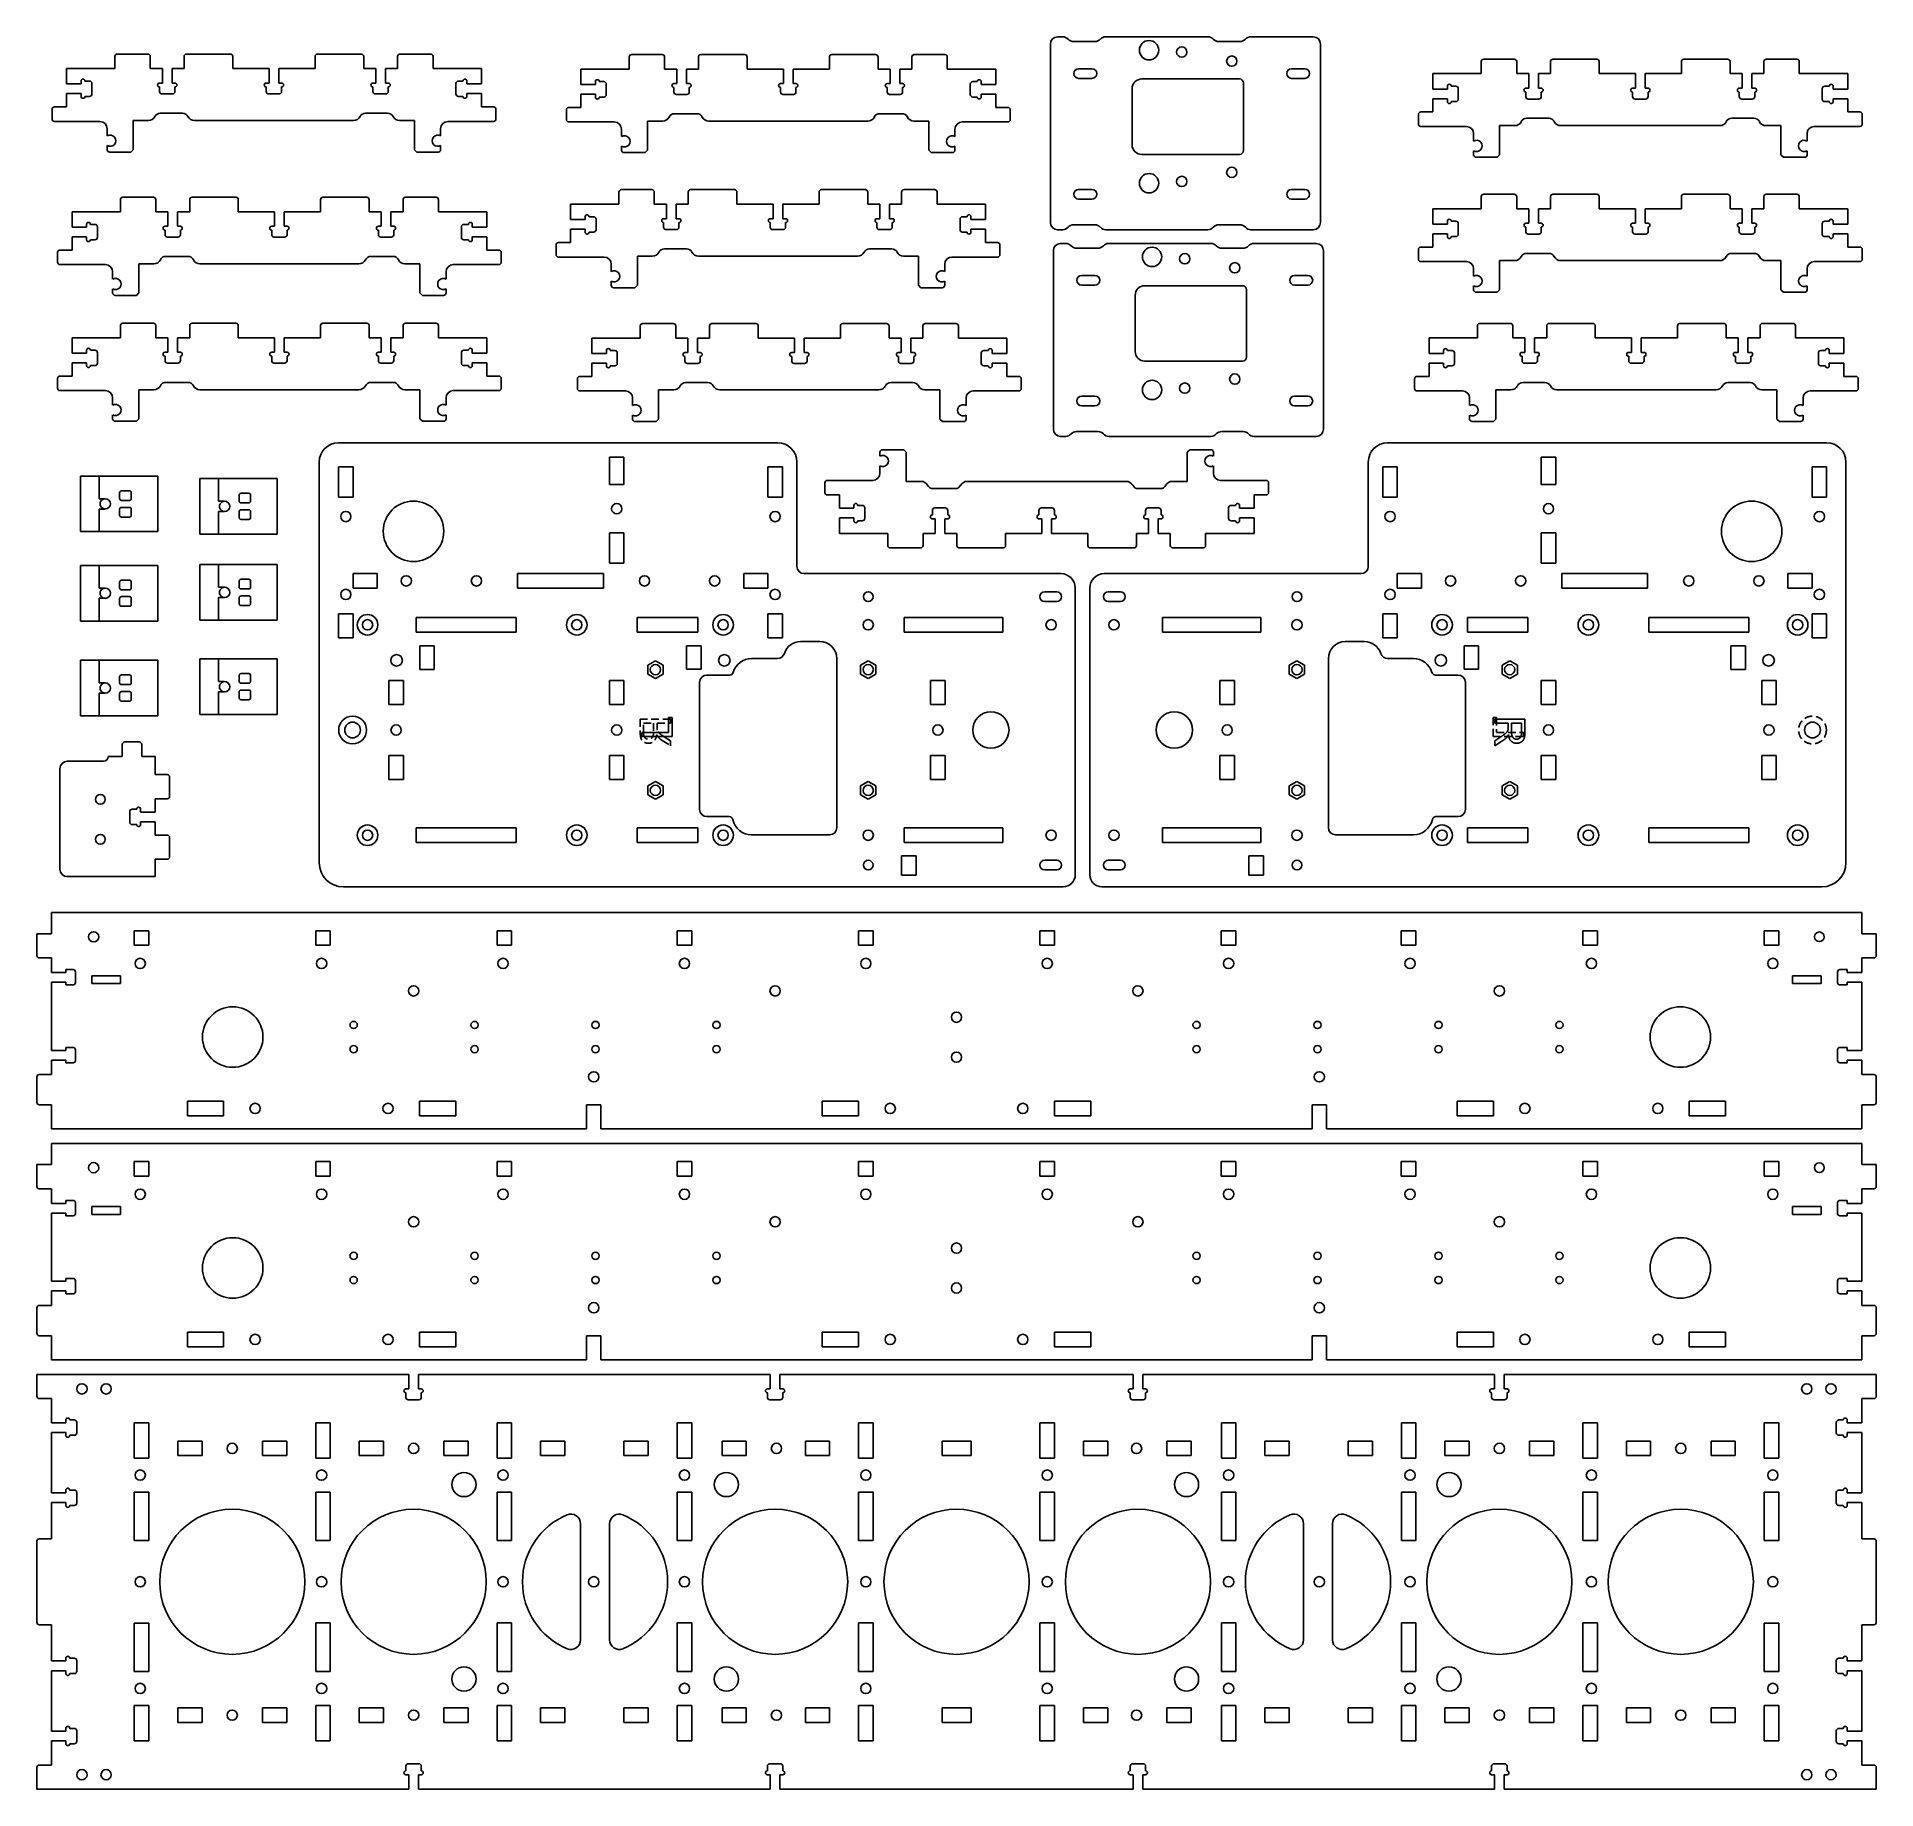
# Model space of a CAD drawing. Header units: millimetres. Extents: x -2205 to -684, y 1225 to 2674.
import ezdxf

# ---------------------------------------------------------------- set-up
doc = ezdxf.new("R2010")
doc.units = ezdxf.units.MM
doc.linetypes.add('HIDDEN', pattern=[9.525, 6.35, -3.175])
doc.layers.get('0').update_dxf_attribs({"color": 253, "lineweight": 70, "true_color": 0x8faf8f})
doc.layers.add('Hidden', color=48, linetype='HIDDEN', lineweight=70, true_color=0x483a05)

msp = doc.modelspace()

# ---------------------------------------------------------------- linework, layer by layer
at = {"color": 48, "lineweight": -3, "true_color": 0x483a05}
for p, q in [((-1366.8, 2668), (-1366.8, 2520.5)), ((-1356.6, 2674), (-1360.8, 2674)), ((-1330, 2670), (-1347.6, 2670)), ((-1236.6, 2674), (-1321, 2674)), ((-1210, 2670), (-1227.6, 2670)), ((-1149.4, 2674), (-1201, 2674)), ((-1143.4, 2520.5), (-1143.4, 2668)), ((-2180.3, 2647.7), (-2140.3, 2647.7)), ((-2180.3, 2635), (-2180.3, 2647.7)), ((-2140.3, 2647.7), (-2140.3, 2657.7)), ((-2138.3, 2659.7), (-2113.1, 2659.7)), ((-2111.1, 2657.7), (-2111.1, 2647.7)), ((-2111.1, 2647.7), (-2101.1, 2647.7)), ((-2101.1, 2647.7), (-2101.1, 2635.7)), ((-2093.1, 2647.7), (-2092.5, 2647.7)), ((-2093.1, 2635.7), (-2093.1, 2647.7)), ((-2092.5, 2647.7), (-2083.1, 2647.7)), ((-2083.1, 2657.7), (-2083.1, 2647.7)), ((-2044.8, 2659.7), (-2081.1, 2659.7)), ((-2042.8, 2647.7), (-2042.8, 2657.7)), ((-2042.8, 2647.7), (-2012.8, 2647.7)), ((-2012.8, 2647.7), (-2012.8, 2635.7)), ((-1974.8, 2647.7), (-2004.8, 2647.7)), ((-2004.8, 2647.7), (-2004.8, 2635.7)), ((-1974.8, 2647.7), (-1974.8, 2657.7)), ((-1972.8, 2659.7), (-1936.6, 2659.7)), ((-1934.6, 2657.7), (-1934.6, 2647.7)), ((-1925.1, 2647.7), (-1934.6, 2647.7)), ((-1924.6, 2647.7), (-1925.1, 2647.7)), ((-1924.6, 2635.7), (-1924.6, 2647.7)), ((-1906.6, 2647.7), (-1916.6, 2647.7)), ((-1916.6, 2647.7), (-1916.6, 2635.7)), ((-1906.6, 2657.7), (-1906.6, 2647.7)), ((-1879.3, 2659.7), (-1904.6, 2659.7)), ((-1877.3, 2647.7), (-1877.3, 2657.7)), ((-1837.3, 2647.7), (-1877.3, 2647.7)), ((-1837.3, 2635), (-1837.3, 2647.7)), ((-1755, 2647.3), (-1715, 2647.3)), ((-1755, 2634.6), (-1755, 2647.3)), ((-1715, 2647.3), (-1715, 2657.3)), ((-1713, 2659.3), (-1687.8, 2659.3)), ((-1685.8, 2657.3), (-1685.8, 2647.3)), ((-1685.8, 2647.3), (-1675.8, 2647.3)), ((-1675.8, 2647.3), (-1675.8, 2635.3)), ((-1667.8, 2647.3), (-1667.2, 2647.3)), ((-1667.8, 2635.3), (-1667.8, 2647.3)), ((-1667.2, 2647.3), (-1657.8, 2647.3)), ((-1657.8, 2657.3), (-1657.8, 2647.3)), ((-1619.5, 2659.3), (-1655.8, 2659.3)), ((-1617.5, 2647.3), (-1617.5, 2657.3)), ((-1617.5, 2647.3), (-1587.5, 2647.3)), ((-1587.5, 2647.3), (-1587.5, 2635.3)), ((-1549.5, 2647.3), (-1579.5, 2647.3)), ((-1579.5, 2647.3), (-1579.5, 2635.3)), ((-1549.5, 2647.3), (-1549.5, 2657.3)), ((-1547.5, 2659.3), (-1511.3, 2659.3)), ((-1509.3, 2657.3), (-1509.3, 2647.3)), ((-1499.8, 2647.3), (-1509.3, 2647.3)), ((-1499.3, 2647.3), (-1499.8, 2647.3)), ((-1499.3, 2635.3), (-1499.3, 2647.3)), ((-1481.3, 2647.3), (-1491.3, 2647.3)), ((-1491.3, 2647.3), (-1491.3, 2635.3)), ((-1481.3, 2657.3), (-1481.3, 2647.3)), ((-1454, 2659.3), (-1479.3, 2659.3)), ((-1452, 2647.3), (-1452, 2657.3)), ((-1412, 2647.3), (-1452, 2647.3)), ((-1412, 2634.6), (-1412, 2647.3)), ((-1332.4, 2647.6), (-1343.4, 2647.6)), ((-1156.4, 2647.6), (-1167.4, 2647.6)), ((-1010.5, 2643.5), (-1010.5, 2653.5)), ((-1008.5, 2655.5), (-983.2, 2655.5)), ((-981.2, 2653.5), (-981.2, 2643.5)), ((-953.2, 2653.5), (-953.2, 2643.5)), ((-915, 2655.5), (-951.2, 2655.5)), ((-913, 2643.5), (-913, 2653.5)), ((-845, 2643.5), (-845, 2653.5)), ((-843, 2655.5), (-806.8, 2655.5)), ((-804.8, 2653.5), (-804.8, 2643.5)), ((-776.8, 2653.5), (-776.8, 2643.5)), ((-749.5, 2655.5), (-774.8, 2655.5)), ((-747.5, 2643.5), (-747.5, 2653.5)), ((-2168.3, 2635), (-2180.3, 2635)), ((-2168.3, 2637.4), (-2168.3, 2635)), ((-2161.3, 2637.4), (-2165.1, 2637.4)), ((-2159.3, 2626.7), (-2159.3, 2635.4)), ((-2101.1, 2635.7), (-2103.4, 2635.7)), ((-2103.4, 2632.5), (-2103.4, 2628.7)), ((-2090.7, 2635.7), (-2093.1, 2635.7)), ((-2090.7, 2628.7), (-2090.7, 2632.5)), ((-2012.8, 2635.7), (-2015.2, 2635.7)), ((-2015.2, 2632.5), (-2015.2, 2628.7)), ((-2004.8, 2635.7), (-2002.5, 2635.7)), ((-2002.5, 2632.5), (-2002.5, 2628.7)), ((-1927, 2635.7), (-1924.6, 2635.7)), ((-1927, 2628.7), (-1927, 2632.5)), ((-1916.6, 2635.7), (-1914.3, 2635.7)), ((-1914.3, 2632.5), (-1914.3, 2628.7)), ((-1858.3, 2626.7), (-1858.3, 2635.4)), ((-1856.3, 2637.4), (-1852.5, 2637.4)), ((-1849.3, 2637.4), (-1849.3, 2635)), ((-1849.3, 2635), (-1837.3, 2635)), ((-1743, 2634.6), (-1755, 2634.6)), ((-1743, 2636.9), (-1743, 2634.6)), ((-1736, 2636.9), (-1739.8, 2636.9)), ((-1734, 2626.2), (-1734, 2634.9)), ((-1675.8, 2635.3), (-1678.1, 2635.3)), ((-1678.1, 2632.1), (-1678.1, 2628.3)), ((-1665.4, 2635.3), (-1667.8, 2635.3)), ((-1665.4, 2628.3), (-1665.4, 2632.1)), ((-1587.5, 2635.3), (-1589.9, 2635.3)), ((-1589.9, 2632.1), (-1589.9, 2628.3)), ((-1579.5, 2635.3), (-1577.2, 2635.3)), ((-1577.2, 2632.1), (-1577.2, 2628.3)), ((-1501.7, 2635.3), (-1499.3, 2635.3)), ((-1501.7, 2628.3), (-1501.7, 2632.1)), ((-1491.3, 2635.3), (-1489, 2635.3)), ((-1489, 2632.1), (-1489, 2628.3)), ((-1433, 2626.2), (-1433, 2634.9)), ((-1431, 2636.9), (-1427.2, 2636.9)), ((-1424, 2636.9), (-1424, 2634.6)), ((-1424, 2634.6), (-1412, 2634.6)), ((-1343.4, 2639.6), (-1332.4, 2639.6)), ((-1291.2, 2639.1), (-1210.4, 2639.1)), ((-1207.2, 2635.9), (-1207.2, 2579.9)), ((-1167.4, 2639.6), (-1156.4, 2639.6)), ((-1050.5, 2643.5), (-1010.5, 2643.5)), ((-1050.5, 2630.8), (-1050.5, 2643.5)), ((-1038.5, 2633.1), (-1038.5, 2630.8)), ((-1031.5, 2633.1), (-1035.3, 2633.1)), ((-981.2, 2643.5), (-971.2, 2643.5)), ((-971.2, 2631.5), (-973.6, 2631.5)), ((-971.2, 2643.5), (-971.2, 2631.5)), ((-963.2, 2643.5), (-962.7, 2643.5)), ((-963.2, 2631.5), (-963.2, 2643.5)), ((-960.9, 2631.5), (-963.2, 2631.5)), ((-962.7, 2643.5), (-953.2, 2643.5)), ((-913, 2643.5), (-883, 2643.5)), ((-883, 2631.5), (-885.3, 2631.5)), ((-883, 2643.5), (-883, 2631.5)), ((-845, 2643.5), (-875, 2643.5)), ((-875, 2643.5), (-875, 2631.5)), ((-875, 2631.5), (-872.6, 2631.5)), ((-795.3, 2643.5), (-804.8, 2643.5)), ((-797.1, 2631.5), (-794.8, 2631.5)), ((-794.8, 2643.5), (-795.3, 2643.5)), ((-794.8, 2631.5), (-794.8, 2643.5)), ((-776.8, 2643.5), (-786.8, 2643.5)), ((-786.8, 2643.5), (-786.8, 2631.5)), ((-786.8, 2631.5), (-784.4, 2631.5)), ((-707.5, 2643.5), (-747.5, 2643.5)), ((-726.5, 2633.1), (-722.7, 2633.1)), ((-719.5, 2633.1), (-719.5, 2630.8)), ((-707.5, 2630.8), (-707.5, 2643.5)), ((-2180.3, 2627), (-2168.3, 2627)), ((-2180.3, 2616), (-2180.3, 2627)), ((-2168.3, 2627), (-2168.3, 2624.7)), ((-2165.1, 2624.7), (-2161.3, 2624.7)), ((-2101.4, 2626.7), (-2092.7, 2626.7)), ((-2013.2, 2626.7), (-2004.5, 2626.7)), ((-1916.3, 2626.7), (-1925, 2626.7)), ((-1852.5, 2624.7), (-1856.3, 2624.7)), ((-1837.3, 2627), (-1849.3, 2627)), ((-1849.3, 2627), (-1849.3, 2624.7)), ((-1837.3, 2616), (-1837.3, 2627)), ((-1755, 2626.6), (-1743, 2626.6)), ((-1755, 2615.6), (-1755, 2626.6)), ((-1743, 2626.6), (-1743, 2624.2)), ((-1739.8, 2624.2), (-1736, 2624.2)), ((-1676.1, 2626.3), (-1667.4, 2626.3)), ((-1587.9, 2626.3), (-1579.2, 2626.3)), ((-1491, 2626.3), (-1499.7, 2626.3)), ((-1427.2, 2624.2), (-1431, 2624.2)), ((-1412, 2626.6), (-1424, 2626.6)), ((-1424, 2626.6), (-1424, 2624.2)), ((-1412, 2615.6), (-1412, 2626.6)), ((-1299.2, 2584.7), (-1299.2, 2631.1)), ((-1038.5, 2630.8), (-1050.5, 2630.8)), ((-1050.5, 2622.8), (-1038.5, 2622.8)), ((-1050.5, 2611.8), (-1050.5, 2622.8)), ((-1038.5, 2622.8), (-1038.5, 2620.4)), ((-1035.3, 2620.4), (-1031.5, 2620.4)), ((-1029.5, 2622.4), (-1029.5, 2631.1)), ((-973.6, 2628.3), (-973.6, 2624.5)), ((-971.6, 2622.5), (-962.9, 2622.5)), ((-960.9, 2624.5), (-960.9, 2628.3)), ((-885.3, 2628.3), (-885.3, 2624.5)), ((-883.3, 2622.5), (-874.6, 2622.5)), ((-872.6, 2628.3), (-872.6, 2624.5)), ((-797.1, 2624.5), (-797.1, 2628.3)), ((-786.4, 2622.5), (-795.1, 2622.5)), ((-784.4, 2628.3), (-784.4, 2624.5)), ((-728.5, 2622.4), (-728.5, 2631.1)), ((-722.7, 2620.4), (-726.5, 2620.4)), ((-719.5, 2630.8), (-707.5, 2630.8)), ((-707.5, 2622.8), (-719.5, 2622.8)), ((-719.5, 2622.8), (-719.5, 2620.4)), ((-707.5, 2611.8), (-707.5, 2622.8)), ((-2192.3, 2606), (-2192.3, 2614)), ((-2190.3, 2616), (-2180.3, 2616)), ((-2152.7, 2604), (-2190.3, 2604)), ((-2125.1, 2580.6), (-2125.1, 2604.8)), ((-2112.6, 2604.8), (-2125.1, 2604.8)), ((-2102.8, 2610.8), (-2084.4, 2610.8)), ((-2074.6, 2604.8), (-1943, 2604.8)), ((-1914.8, 2610.8), (-1933.2, 2610.8)), ((-1905, 2604.8), (-1892.6, 2604.8)), ((-1892.6, 2580.6), (-1892.6, 2604.8)), ((-1865, 2604), (-1827.3, 2604)), ((-1827.3, 2616), (-1837.3, 2616)), ((-1825.3, 2606), (-1825.3, 2614)), ((-1767, 2605.6), (-1767, 2613.6)), ((-1765, 2615.6), (-1755, 2615.6)), ((-1727.4, 2603.6), (-1765, 2603.6)), ((-1699.8, 2580.2), (-1699.8, 2604.3)), ((-1687.4, 2604.3), (-1699.8, 2604.3)), ((-1677.5, 2610.4), (-1659.1, 2610.4)), ((-1649.3, 2604.3), (-1517.7, 2604.3)), ((-1489.5, 2610.4), (-1507.9, 2610.4)), ((-1479.7, 2604.3), (-1467.3, 2604.3)), ((-1467.3, 2580.2), (-1467.3, 2604.3)), ((-1439.7, 2603.6), (-1402, 2603.6)), ((-1402, 2615.6), (-1412, 2615.6)), ((-1400, 2605.6), (-1400, 2613.6)), ((-1062.5, 2601.8), (-1062.5, 2609.8)), ((-1060.5, 2611.8), (-1050.5, 2611.8)), ((-973, 2606.6), (-954.6, 2606.6)), ((-785, 2606.6), (-803.4, 2606.6)), ((-697.5, 2611.8), (-707.5, 2611.8)), ((-695.5, 2601.8), (-695.5, 2609.8)), ((-2146.7, 2592), (-2146.7, 2598)), ((-1871, 2592), (-1871, 2598)), ((-1721.4, 2591.5), (-1721.4, 2597.6)), ((-1445.7, 2591.5), (-1445.7, 2597.6)), ((-1022.8, 2599.8), (-1060.5, 2599.8)), ((-1016.8, 2587.8), (-1016.8, 2593.8)), ((-995.3, 2576.4), (-995.3, 2600.5)), ((-982.8, 2600.5), (-995.3, 2600.5)), ((-944.8, 2600.5), (-813.2, 2600.5)), ((-775.2, 2600.5), (-762.7, 2600.5)), ((-762.7, 2576.4), (-762.7, 2600.5)), ((-741.1, 2587.8), (-741.1, 2593.8)), ((-735.1, 2599.8), (-697.5, 2599.8)), ((-2146.7, 2580.6), (-2146.7, 2584)), ((-2144.7, 2578.6), (-2127.1, 2578.6)), ((-2125.1, 2580.6), (-2127.1, 2578.6)), ((-1890.6, 2578.6), (-1892.6, 2580.6)), ((-1890.6, 2578.6), (-1873, 2578.6)), ((-1871, 2580.6), (-1871, 2584)), ((-1721.4, 2580.2), (-1721.4, 2583.5)), ((-1719.4, 2578.2), (-1701.8, 2578.2)), ((-1699.8, 2580.2), (-1701.8, 2578.2)), ((-1465.3, 2578.2), (-1467.3, 2580.2)), ((-1465.3, 2578.2), (-1447.7, 2578.2)), ((-1445.7, 2580.2), (-1445.7, 2583.5)), ((-1210.4, 2576.7), (-1291.2, 2576.7)), ((-1016.8, 2576.4), (-1016.8, 2579.8)), ((-1014.8, 2574.4), (-997.3, 2574.4)), ((-995.3, 2576.4), (-997.3, 2574.4)), ((-760.7, 2574.4), (-762.7, 2576.4)), ((-760.7, 2574.4), (-743.1, 2574.4)), ((-741.1, 2576.4), (-741.1, 2579.8)), ((-2133.8, 2541.3), (-2108.5, 2541.3)), ((-2040.3, 2541.3), (-2076.5, 2541.3)), ((-1968.3, 2541.3), (-1932.1, 2541.3)), ((-1874.8, 2541.3), (-1900.1, 2541.3)), ((-1723.5, 2535.6), (-1723.5, 2545.6)), ((-1721.5, 2547.6), (-1696.3, 2547.6)), ((-1694.3, 2545.6), (-1694.3, 2535.6)), ((-1666.3, 2545.6), (-1666.3, 2535.6)), ((-1628, 2547.6), (-1664.3, 2547.6)), ((-1626, 2535.6), (-1626, 2545.6)), ((-1558, 2535.6), (-1558, 2545.6)), ((-1556, 2547.6), (-1519.8, 2547.6)), ((-1517.8, 2545.6), (-1517.8, 2535.6)), ((-1489.8, 2545.6), (-1489.8, 2535.6)), ((-1462.5, 2547.6), (-1487.8, 2547.6)), ((-1460.5, 2535.6), (-1460.5, 2545.6)), ((-1332.4, 2547.8), (-1343.4, 2547.8)), ((-1156.4, 2547.8), (-1167.4, 2547.8)), ((-1010.5, 2531.8), (-1010.5, 2541.8)), ((-1008.5, 2543.8), (-983.2, 2543.8)), ((-981.2, 2541.8), (-981.2, 2531.8)), ((-953.2, 2541.8), (-953.2, 2531.8)), ((-915, 2543.8), (-951.2, 2543.8)), ((-913, 2531.8), (-913, 2541.8)), ((-845, 2531.8), (-845, 2541.8)), ((-843, 2543.8), (-806.8, 2543.8)), ((-804.8, 2541.8), (-804.8, 2531.8)), ((-776.8, 2541.8), (-776.8, 2531.8)), ((-749.5, 2543.8), (-774.8, 2543.8)), ((-747.5, 2531.8), (-747.5, 2541.8)), ((-2175.8, 2529.3), (-2135.8, 2529.3)), ((-2175.8, 2516.6), (-2175.8, 2529.3)), ((-2135.8, 2529.3), (-2135.8, 2539.3)), ((-2106.5, 2539.3), (-2106.5, 2529.3)), ((-2106.5, 2529.3), (-2096.5, 2529.3)), ((-2096.5, 2529.3), (-2096.5, 2517.3)), ((-2088.5, 2529.3), (-2088, 2529.3)), ((-2088.5, 2517.3), (-2088.5, 2529.3)), ((-2088, 2529.3), (-2078.5, 2529.3)), ((-2078.5, 2539.3), (-2078.5, 2529.3)), ((-2038.3, 2529.3), (-2038.3, 2539.3)), ((-2038.3, 2529.3), (-2008.3, 2529.3)), ((-2008.3, 2529.3), (-2008.3, 2517.3)), ((-1970.3, 2529.3), (-2000.3, 2529.3)), ((-2000.3, 2529.3), (-2000.3, 2517.3)), ((-1970.3, 2529.3), (-1970.3, 2539.3)), ((-1930.1, 2539.3), (-1930.1, 2529.3)), ((-1920.6, 2529.3), (-1930.1, 2529.3)), ((-1920.1, 2529.3), (-1920.6, 2529.3)), ((-1920.1, 2517.3), (-1920.1, 2529.3)), ((-1902.1, 2529.3), (-1912.1, 2529.3)), ((-1912.1, 2529.3), (-1912.1, 2517.3)), ((-1902.1, 2539.3), (-1902.1, 2529.3)), ((-1872.8, 2529.3), (-1872.8, 2539.3)), ((-1832.8, 2529.3), (-1872.8, 2529.3)), ((-1832.8, 2516.6), (-1832.8, 2529.3)), ((-1763.5, 2535.6), (-1723.5, 2535.6)), ((-1763.5, 2522.9), (-1763.5, 2535.6)), ((-1751.5, 2525.2), (-1751.5, 2522.9)), ((-1744.5, 2525.2), (-1748.3, 2525.2)), ((-1694.3, 2535.6), (-1684.3, 2535.6)), ((-1684.3, 2535.6), (-1684.3, 2523.6)), ((-1676.3, 2535.6), (-1675.7, 2535.6)), ((-1676.3, 2523.6), (-1676.3, 2535.6)), ((-1675.7, 2535.6), (-1666.3, 2535.6)), ((-1626, 2535.6), (-1596, 2535.6)), ((-1596, 2535.6), (-1596, 2523.6)), ((-1558, 2535.6), (-1588, 2535.6)), ((-1588, 2535.6), (-1588, 2523.6)), ((-1508.3, 2535.6), (-1517.8, 2535.6)), ((-1507.8, 2535.6), (-1508.3, 2535.6)), ((-1507.8, 2523.6), (-1507.8, 2535.6)), ((-1489.8, 2535.6), (-1499.8, 2535.6)), ((-1499.8, 2535.6), (-1499.8, 2523.6)), ((-1420.5, 2535.6), (-1460.5, 2535.6)), ((-1439.5, 2525.2), (-1435.7, 2525.2)), ((-1432.5, 2525.2), (-1432.5, 2522.9)), ((-1420.5, 2522.9), (-1420.5, 2535.6)), ((-1343.4, 2539.8), (-1332.4, 2539.8)), ((-1167.4, 2539.8), (-1156.4, 2539.8)), ((-1050.5, 2531.8), (-1010.5, 2531.8)), ((-1050.5, 2519.1), (-1050.5, 2531.8)), ((-981.2, 2531.8), (-971.2, 2531.8)), ((-971.2, 2531.8), (-971.2, 2519.8)), ((-963.2, 2531.8), (-962.7, 2531.8)), ((-963.2, 2519.8), (-963.2, 2531.8)), ((-962.7, 2531.8), (-953.2, 2531.8)), ((-913, 2531.8), (-883, 2531.8)), ((-883, 2531.8), (-883, 2519.8)), ((-845, 2531.8), (-875, 2531.8)), ((-875, 2531.8), (-875, 2519.8)), ((-795.3, 2531.8), (-804.8, 2531.8)), ((-794.8, 2531.8), (-795.3, 2531.8)), ((-794.8, 2519.8), (-794.8, 2531.8)), ((-776.8, 2531.8), (-786.8, 2531.8)), ((-786.8, 2531.8), (-786.8, 2519.8)), ((-707.5, 2531.8), (-747.5, 2531.8)), ((-707.5, 2519.1), (-707.5, 2531.8)), ((-2163.8, 2516.6), (-2175.8, 2516.6)), ((-2163.8, 2518.9), (-2163.8, 2516.6)), ((-2156.8, 2518.9), (-2160.6, 2518.9)), ((-2154.8, 2508.2), (-2154.8, 2516.9)), ((-2096.5, 2517.3), (-2098.9, 2517.3)), ((-2098.9, 2514.1), (-2098.9, 2510.3)), ((-2086.2, 2517.3), (-2088.5, 2517.3)), ((-2086.2, 2510.3), (-2086.2, 2514.1)), ((-2008.3, 2517.3), (-2010.7, 2517.3)), ((-2010.7, 2514.1), (-2010.7, 2510.3)), ((-2000.3, 2517.3), (-1998, 2517.3)), ((-1998, 2514.1), (-1998, 2510.3)), ((-1922.5, 2517.3), (-1920.1, 2517.3)), ((-1922.5, 2510.3), (-1922.5, 2514.1)), ((-1912.1, 2517.3), (-1909.8, 2517.3)), ((-1909.8, 2514.1), (-1909.8, 2510.3)), ((-1853.8, 2508.2), (-1853.8, 2516.9)), ((-1851.8, 2518.9), (-1848, 2518.9)), ((-1844.8, 2518.9), (-1844.8, 2516.6)), ((-1844.8, 2516.6), (-1832.8, 2516.6)), ((-1751.5, 2522.9), (-1763.5, 2522.9)), ((-1763.5, 2514.9), (-1751.5, 2514.9)), ((-1763.5, 2503.9), (-1763.5, 2514.9)), ((-1751.5, 2514.9), (-1751.5, 2512.5)), ((-1748.3, 2512.5), (-1744.5, 2512.5)), ((-1742.5, 2514.5), (-1742.5, 2523.2)), ((-1684.3, 2523.6), (-1686.6, 2523.6)), ((-1686.6, 2520.4), (-1686.6, 2516.6)), ((-1684.6, 2514.6), (-1675.9, 2514.6)), ((-1673.9, 2523.6), (-1676.3, 2523.6)), ((-1673.9, 2516.6), (-1673.9, 2520.4)), ((-1596, 2523.6), (-1598.4, 2523.6)), ((-1598.4, 2520.4), (-1598.4, 2516.6)), ((-1596.4, 2514.6), (-1587.7, 2514.6)), ((-1588, 2523.6), (-1585.7, 2523.6)), ((-1585.7, 2520.4), (-1585.7, 2516.6)), ((-1510.2, 2523.6), (-1507.8, 2523.6)), ((-1510.2, 2516.6), (-1510.2, 2520.4)), ((-1499.5, 2514.6), (-1508.2, 2514.6)), ((-1499.8, 2523.6), (-1497.5, 2523.6)), ((-1497.5, 2520.4), (-1497.5, 2516.6)), ((-1441.5, 2514.5), (-1441.5, 2523.2)), ((-1435.7, 2512.5), (-1439.5, 2512.5)), ((-1432.5, 2522.9), (-1420.5, 2522.9)), ((-1420.5, 2514.9), (-1432.5, 2514.9)), ((-1432.5, 2514.9), (-1432.5, 2512.5)), ((-1420.5, 2503.9), (-1420.5, 2514.9)), ((-1360.8, 2514.5), (-1356.6, 2514.5)), ((-1347.6, 2518.5), (-1330, 2518.5)), ((-1321, 2514.5), (-1236.6, 2514.5)), ((-1227.6, 2518.5), (-1210, 2518.5)), ((-1201, 2514.5), (-1149.4, 2514.5)), ((-1038.5, 2519.1), (-1050.5, 2519.1)), ((-1050.5, 2511.1), (-1038.5, 2511.1)), ((-1050.5, 2500.1), (-1050.5, 2511.1)), ((-1038.5, 2521.5), (-1038.5, 2519.1)), ((-1038.5, 2511.1), (-1038.5, 2508.8)), ((-1031.5, 2521.5), (-1035.3, 2521.5)), ((-1029.5, 2510.8), (-1029.5, 2519.5)), ((-971.2, 2519.8), (-973.6, 2519.8)), ((-973.6, 2516.6), (-973.6, 2512.8)), ((-971.6, 2510.8), (-962.9, 2510.8)), ((-960.9, 2519.8), (-963.2, 2519.8)), ((-960.9, 2512.8), (-960.9, 2516.6)), ((-883, 2519.8), (-885.3, 2519.8)), ((-885.3, 2516.6), (-885.3, 2512.8)), ((-883.3, 2510.8), (-874.6, 2510.8)), ((-875, 2519.8), (-872.6, 2519.8)), ((-872.6, 2516.6), (-872.6, 2512.8)), ((-797.1, 2519.8), (-794.8, 2519.8)), ((-797.1, 2512.8), (-797.1, 2516.6)), ((-786.4, 2510.8), (-795.1, 2510.8)), ((-786.8, 2519.8), (-784.4, 2519.8)), ((-784.4, 2516.6), (-784.4, 2512.8)), ((-728.5, 2510.8), (-728.5, 2519.5)), ((-726.5, 2521.5), (-722.7, 2521.5)), ((-719.5, 2521.5), (-719.5, 2519.1)), ((-719.5, 2519.1), (-707.5, 2519.1)), ((-707.5, 2511.1), (-719.5, 2511.1)), ((-719.5, 2511.1), (-719.5, 2508.8)), ((-707.5, 2500.1), (-707.5, 2511.1)), ((-2187.8, 2487.6), (-2187.8, 2495.6)), ((-2185.8, 2497.6), (-2175.8, 2497.6)), ((-2175.8, 2508.6), (-2163.8, 2508.6)), ((-2175.8, 2497.6), (-2175.8, 2508.6)), ((-2163.8, 2508.6), (-2163.8, 2506.2)), ((-2160.6, 2506.2), (-2156.8, 2506.2)), ((-2096.9, 2508.3), (-2088.2, 2508.3)), ((-2008.7, 2508.3), (-2000, 2508.3)), ((-1911.8, 2508.3), (-1920.5, 2508.3)), ((-1848, 2506.2), (-1851.8, 2506.2)), ((-1832.8, 2508.6), (-1844.8, 2508.6)), ((-1844.8, 2508.6), (-1844.8, 2506.2)), ((-1832.8, 2497.6), (-1832.8, 2508.6)), ((-1822.8, 2497.6), (-1832.8, 2497.6)), ((-1820.8, 2487.6), (-1820.8, 2495.6)), ((-1775.5, 2493.9), (-1775.5, 2501.9)), ((-1773.5, 2503.9), (-1763.5, 2503.9)), ((-1686, 2498.7), (-1667.6, 2498.7)), ((-1498, 2498.7), (-1516.4, 2498.7)), ((-1410.5, 2503.9), (-1420.5, 2503.9)), ((-1408.5, 2493.9), (-1408.5, 2501.9)), ((-1364.3, 2497.1), (-1364.3, 2349.6)), ((-1354.1, 2503.1), (-1358.3, 2503.1)), ((-1327.4, 2499.1), (-1345.1, 2499.1)), ((-1234.1, 2503.1), (-1318.5, 2503.1)), ((-1207.4, 2499.1), (-1225.1, 2499.1)), ((-1146.9, 2503.1), (-1198.5, 2503.1)), ((-1140.9, 2349.6), (-1140.9, 2497.1)), ((-1062.5, 2490.1), (-1062.5, 2498.1)), ((-1060.5, 2500.1), (-1050.5, 2500.1)), ((-1035.3, 2508.8), (-1031.5, 2508.8)), ((-973, 2494.9), (-954.6, 2494.9)), ((-785, 2494.9), (-803.4, 2494.9)), ((-722.7, 2508.8), (-726.5, 2508.8)), ((-697.5, 2500.1), (-707.5, 2500.1)), ((-695.5, 2490.1), (-695.5, 2498.1)), ((-2148.2, 2485.6), (-2185.8, 2485.6)), ((-2142.2, 2473.5), (-2142.2, 2479.6)), ((-2120.6, 2462.2), (-2120.6, 2486.3)), ((-2108.1, 2486.3), (-2120.6, 2486.3)), ((-2098.3, 2492.4), (-2079.9, 2492.4)), ((-2070.1, 2486.3), (-1938.5, 2486.3)), ((-1910.3, 2492.4), (-1928.7, 2492.4)), ((-1900.5, 2486.3), (-1888.1, 2486.3)), ((-1888.1, 2462.2), (-1888.1, 2486.3)), ((-1866.5, 2473.5), (-1866.5, 2479.6)), ((-1860.5, 2485.6), (-1822.8, 2485.6)), ((-1735.9, 2491.9), (-1773.5, 2491.9)), ((-1729.9, 2479.9), (-1729.9, 2485.9)), ((-1708.3, 2468.5), (-1708.3, 2492.6)), ((-1695.9, 2492.6), (-1708.3, 2492.6)), ((-1657.8, 2492.6), (-1526.2, 2492.6)), ((-1488.2, 2492.6), (-1475.8, 2492.6)), ((-1475.8, 2468.5), (-1475.8, 2492.6)), ((-1454.2, 2479.9), (-1454.2, 2485.9)), ((-1448.2, 2491.9), (-1410.5, 2491.9)), ((-1022.8, 2488.1), (-1060.5, 2488.1)), ((-1016.8, 2476.1), (-1016.8, 2482.1)), ((-995.3, 2464.7), (-995.3, 2488.9)), ((-982.8, 2488.9), (-995.3, 2488.9)), ((-944.8, 2488.9), (-813.2, 2488.9)), ((-775.2, 2488.9), (-762.7, 2488.9)), ((-762.7, 2464.7), (-762.7, 2488.9)), ((-741.1, 2476.1), (-741.1, 2482.1)), ((-735.1, 2488.1), (-697.5, 2488.1)), ((-2142.2, 2462.2), (-2142.2, 2465.5)), ((-1866.5, 2462.2), (-1866.5, 2465.5)), ((-1729.9, 2468.5), (-1729.9, 2471.9)), ((-1727.9, 2466.5), (-1710.3, 2466.5)), ((-1708.3, 2468.5), (-1710.3, 2466.5)), ((-1473.8, 2466.5), (-1475.8, 2468.5)), ((-1473.8, 2466.5), (-1456.2, 2466.5)), ((-1454.2, 2468.5), (-1454.2, 2471.9)), ((-1329.9, 2476.7), (-1340.9, 2476.7)), ((-1340.9, 2468.7), (-1329.9, 2468.7)), ((-1288.7, 2468.2), (-1207.9, 2468.2)), ((-1204.7, 2465), (-1204.7, 2409)), ((-1153.9, 2476.7), (-1164.9, 2476.7)), ((-1164.9, 2468.7), (-1153.9, 2468.7)), ((-1016.8, 2464.7), (-1016.8, 2468.1)), ((-995.3, 2464.7), (-997.3, 2462.7)), ((-760.7, 2462.7), (-762.7, 2464.7)), ((-741.1, 2464.7), (-741.1, 2468.1)), ((-2140.2, 2460.2), (-2122.6, 2460.2)), ((-2120.6, 2462.2), (-2122.6, 2460.2)), ((-1886.1, 2460.2), (-1888.1, 2462.2)), ((-1886.1, 2460.2), (-1868.5, 2460.2)), ((-1296.7, 2413.8), (-1296.7, 2460.2)), ((-1014.8, 2462.7), (-997.3, 2462.7)), ((-760.7, 2462.7), (-743.1, 2462.7)), ((-2135.8, 2425.2), (-2135.8, 2435.2)), ((-2133.8, 2437.2), (-2108.5, 2437.2)), ((-2106.5, 2435.2), (-2106.5, 2425.2)), ((-2078.5, 2435.2), (-2078.5, 2425.2)), ((-2040.3, 2437.2), (-2076.5, 2437.2)), ((-2038.3, 2425.2), (-2038.3, 2435.2)), ((-1970.3, 2425.2), (-1970.3, 2435.2)), ((-1968.3, 2437.2), (-1932.1, 2437.2)), ((-1930.1, 2435.2), (-1930.1, 2425.2)), ((-1902.1, 2435.2), (-1902.1, 2425.2)), ((-1874.8, 2437.2), (-1900.1, 2437.2)), ((-1872.8, 2425.2), (-1872.8, 2435.2)), ((-1705.9, 2424.9), (-1705.9, 2434.9)), ((-1703.9, 2436.9), (-1678.6, 2436.9)), ((-1676.6, 2434.9), (-1676.6, 2424.9)), ((-1648.6, 2434.9), (-1648.6, 2424.9)), ((-1610.4, 2436.9), (-1646.6, 2436.9)), ((-1608.4, 2424.9), (-1608.4, 2434.9)), ((-1540.4, 2424.9), (-1540.4, 2434.9)), ((-1538.4, 2436.9), (-1502.2, 2436.9)), ((-1500.2, 2434.9), (-1500.2, 2424.9)), ((-1472.2, 2434.9), (-1472.2, 2424.9)), ((-1444.9, 2436.9), (-1470.2, 2436.9)), ((-1442.9, 2424.9), (-1442.9, 2434.9)), ((-1013.7, 2425), (-1013.7, 2435)), ((-1011.7, 2437), (-986.4, 2437)), ((-984.4, 2435), (-984.4, 2425)), ((-956.4, 2435), (-956.4, 2425)), ((-918.2, 2437), (-954.4, 2437)), ((-916.2, 2425), (-916.2, 2435)), ((-848.2, 2425), (-848.2, 2435)), ((-846.2, 2437), (-810, 2437)), ((-808, 2435), (-808, 2425)), ((-780, 2435), (-780, 2425)), ((-752.7, 2437), (-778, 2437)), ((-750.7, 2425), (-750.7, 2435)), ((-2175.8, 2425.2), (-2135.8, 2425.2)), ((-2175.8, 2412.4), (-2175.8, 2425.2)), ((-2106.5, 2425.2), (-2096.5, 2425.2)), ((-2096.5, 2425.2), (-2096.5, 2413.2)), ((-2088.5, 2425.2), (-2088, 2425.2)), ((-2088.5, 2413.2), (-2088.5, 2425.2)), ((-2088, 2425.2), (-2078.5, 2425.2)), ((-2038.3, 2425.2), (-2008.3, 2425.2)), ((-2008.3, 2425.2), (-2008.3, 2413.2)), ((-1970.3, 2425.2), (-2000.3, 2425.2)), ((-2000.3, 2425.2), (-2000.3, 2413.2)), ((-1920.6, 2425.2), (-1930.1, 2425.2)), ((-1920.1, 2425.2), (-1920.6, 2425.2)), ((-1920.1, 2413.2), (-1920.1, 2425.2)), ((-1902.1, 2425.2), (-1912.1, 2425.2)), ((-1912.1, 2425.2), (-1912.1, 2413.2)), ((-1832.8, 2425.2), (-1872.8, 2425.2)), ((-1832.8, 2412.4), (-1832.8, 2425.2)), ((-1745.9, 2424.9), (-1705.9, 2424.9)), ((-1745.9, 2412.2), (-1745.9, 2424.9)), ((-1676.6, 2424.9), (-1666.6, 2424.9)), ((-1666.6, 2424.9), (-1666.6, 2412.9)), ((-1658.6, 2424.9), (-1658.1, 2424.9)), ((-1658.6, 2412.9), (-1658.6, 2424.9)), ((-1658.1, 2424.9), (-1648.6, 2424.9)), ((-1608.4, 2424.9), (-1578.4, 2424.9)), ((-1578.4, 2424.9), (-1578.4, 2412.9)), ((-1540.4, 2424.9), (-1570.4, 2424.9)), ((-1570.4, 2424.9), (-1570.4, 2412.9)), ((-1490.7, 2424.9), (-1500.2, 2424.9)), ((-1490.2, 2424.9), (-1490.7, 2424.9)), ((-1490.2, 2412.9), (-1490.2, 2424.9)), ((-1472.2, 2424.9), (-1482.2, 2424.9)), ((-1482.2, 2424.9), (-1482.2, 2412.9)), ((-1402.9, 2424.9), (-1442.9, 2424.9)), ((-1402.9, 2412.2), (-1402.9, 2424.9)), ((-1053.7, 2425), (-1013.7, 2425)), ((-1053.7, 2412.2), (-1053.7, 2425)), ((-984.4, 2425), (-974.4, 2425)), ((-974.4, 2425), (-974.4, 2413)), ((-966.4, 2425), (-965.9, 2425)), ((-966.4, 2413), (-966.4, 2425)), ((-965.9, 2425), (-956.4, 2425)), ((-916.2, 2425), (-886.2, 2425)), ((-886.2, 2425), (-886.2, 2413)), ((-848.2, 2425), (-878.2, 2425)), ((-878.2, 2425), (-878.2, 2413)), ((-798.5, 2425), (-808, 2425)), ((-798, 2425), (-798.5, 2425)), ((-798, 2413), (-798, 2425)), ((-780, 2425), (-790, 2425)), ((-790, 2425), (-790, 2413)), ((-710.7, 2425), (-750.7, 2425)), ((-710.7, 2412.2), (-710.7, 2425)), ((-2163.8, 2412.4), (-2175.8, 2412.4)), ((-2175.8, 2404.4), (-2163.8, 2404.4)), ((-2175.8, 2393.4), (-2175.8, 2404.4)), ((-2163.8, 2414.8), (-2163.8, 2412.4)), ((-2163.8, 2404.4), (-2163.8, 2402.1)), ((-2156.8, 2414.8), (-2160.6, 2414.8)), ((-2154.8, 2404.1), (-2154.8, 2412.8)), ((-2096.5, 2413.2), (-2098.9, 2413.2)), ((-2098.9, 2410), (-2098.9, 2406.2)), ((-2096.9, 2404.2), (-2088.2, 2404.2)), ((-2086.2, 2413.2), (-2088.5, 2413.2)), ((-2086.2, 2406.2), (-2086.2, 2410)), ((-2008.3, 2413.2), (-2010.7, 2413.2)), ((-2010.7, 2410), (-2010.7, 2406.2)), ((-2008.7, 2404.2), (-2000, 2404.2)), ((-2000.3, 2413.2), (-1998, 2413.2)), ((-1998, 2410), (-1998, 2406.2)), ((-1922.5, 2413.2), (-1920.1, 2413.2)), ((-1922.5, 2406.2), (-1922.5, 2410)), ((-1911.8, 2404.2), (-1920.5, 2404.2)), ((-1912.1, 2413.2), (-1909.8, 2413.2)), ((-1909.8, 2410), (-1909.8, 2406.2)), ((-1853.8, 2404.1), (-1853.8, 2412.8)), ((-1851.8, 2414.8), (-1848, 2414.8)), ((-1844.8, 2414.8), (-1844.8, 2412.4)), ((-1844.8, 2412.4), (-1832.8, 2412.4)), ((-1832.8, 2404.4), (-1844.8, 2404.4)), ((-1844.8, 2404.4), (-1844.8, 2402.1)), ((-1832.8, 2393.4), (-1832.8, 2404.4)), ((-1733.9, 2412.2), (-1745.9, 2412.2)), ((-1745.9, 2404.2), (-1733.9, 2404.2)), ((-1745.9, 2393.2), (-1745.9, 2404.2)), ((-1733.9, 2414.6), (-1733.9, 2412.2)), ((-1733.9, 2404.2), (-1733.9, 2401.9)), ((-1726.9, 2414.6), (-1730.7, 2414.6)), ((-1724.9, 2403.9), (-1724.9, 2412.6)), ((-1666.6, 2412.9), (-1669, 2412.9)), ((-1669, 2409.7), (-1669, 2405.9)), ((-1667, 2403.9), (-1658.3, 2403.9)), ((-1656.3, 2412.9), (-1658.6, 2412.9)), ((-1656.3, 2405.9), (-1656.3, 2409.7)), ((-1578.4, 2412.9), (-1580.7, 2412.9)), ((-1580.7, 2409.7), (-1580.7, 2405.9)), ((-1578.7, 2403.9), (-1570, 2403.9)), ((-1570.4, 2412.9), (-1568, 2412.9)), ((-1568, 2409.7), (-1568, 2405.9)), ((-1492.5, 2412.9), (-1490.2, 2412.9)), ((-1492.5, 2405.9), (-1492.5, 2409.7)), ((-1481.8, 2403.9), (-1490.5, 2403.9)), ((-1482.2, 2412.9), (-1479.8, 2412.9)), ((-1479.8, 2409.7), (-1479.8, 2405.9)), ((-1423.9, 2403.9), (-1423.9, 2412.6)), ((-1421.9, 2414.6), (-1418.1, 2414.6)), ((-1414.9, 2414.6), (-1414.9, 2412.2)), ((-1414.9, 2412.2), (-1402.9, 2412.2)), ((-1402.9, 2404.2), (-1414.9, 2404.2)), ((-1414.9, 2404.2), (-1414.9, 2401.9)), ((-1402.9, 2393.2), (-1402.9, 2404.2)), ((-1207.9, 2405.8), (-1288.7, 2405.8)), ((-1041.7, 2412.2), (-1053.7, 2412.2)), ((-1053.7, 2404.2), (-1041.7, 2404.2)), ((-1053.7, 2393.2), (-1053.7, 2404.2)), ((-1041.7, 2414.6), (-1041.7, 2412.2)), ((-1041.7, 2404.2), (-1041.7, 2401.9)), ((-1034.7, 2414.6), (-1038.5, 2414.6)), ((-1032.7, 2403.9), (-1032.7, 2412.6)), ((-974.4, 2413), (-976.8, 2413)), ((-976.8, 2409.8), (-976.8, 2406)), ((-974.8, 2404), (-966.1, 2404)), ((-964.1, 2413), (-966.4, 2413)), ((-964.1, 2406), (-964.1, 2409.8)), ((-886.2, 2413), (-888.6, 2413)), ((-888.6, 2409.8), (-888.6, 2406)), ((-886.6, 2404), (-877.9, 2404)), ((-878.2, 2413), (-875.9, 2413)), ((-875.9, 2409.8), (-875.9, 2406)), ((-800.4, 2413), (-798, 2413)), ((-800.4, 2406), (-800.4, 2409.8)), ((-789.7, 2404), (-798.4, 2404)), ((-790, 2413), (-787.7, 2413)), ((-787.7, 2409.8), (-787.7, 2406)), ((-731.7, 2403.9), (-731.7, 2412.6)), ((-729.7, 2414.6), (-725.9, 2414.6)), ((-722.7, 2414.6), (-722.7, 2412.2)), ((-722.7, 2412.2), (-710.7, 2412.2)), ((-710.7, 2404.2), (-722.7, 2404.2)), ((-722.7, 2404.2), (-722.7, 2401.9)), ((-710.7, 2393.2), (-710.7, 2404.2)), ((-2187.8, 2383.4), (-2187.8, 2391.4)), ((-2185.8, 2393.4), (-2175.8, 2393.4)), ((-2160.6, 2402.1), (-2156.8, 2402.1)), ((-2098.3, 2388.2), (-2079.9, 2388.2)), ((-1910.3, 2388.2), (-1928.7, 2388.2)), ((-1848, 2402.1), (-1851.8, 2402.1)), ((-1822.8, 2393.4), (-1832.8, 2393.4)), ((-1820.8, 2383.4), (-1820.8, 2391.4)), ((-1757.9, 2383.2), (-1757.9, 2391.2)), ((-1755.9, 2393.2), (-1745.9, 2393.2)), ((-1730.7, 2401.9), (-1726.9, 2401.9)), ((-1668.4, 2388), (-1650, 2388)), ((-1480.4, 2388), (-1498.8, 2388)), ((-1418.1, 2401.9), (-1421.9, 2401.9)), ((-1392.9, 2393.2), (-1402.9, 2393.2)), ((-1390.9, 2383.2), (-1390.9, 2391.2)), ((-1065.7, 2383.2), (-1065.7, 2391.2)), ((-1063.7, 2393.2), (-1053.7, 2393.2)), ((-1038.5, 2401.9), (-1034.7, 2401.9)), ((-976.2, 2388), (-957.8, 2388)), ((-788.2, 2388), (-806.6, 2388)), ((-725.9, 2401.9), (-729.7, 2401.9)), ((-700.7, 2393.2), (-710.7, 2393.2)), ((-698.7, 2383.2), (-698.7, 2391.2)), ((-2148.2, 2381.4), (-2185.8, 2381.4)), ((-2142.2, 2369.4), (-2142.2, 2375.4)), ((-2120.6, 2358.1), (-2120.6, 2382.2)), ((-2108.1, 2382.2), (-2120.6, 2382.2)), ((-2070.1, 2382.2), (-1938.5, 2382.2)), ((-1900.5, 2382.2), (-1888.1, 2382.2)), ((-1888.1, 2358.1), (-1888.1, 2382.2)), ((-1866.5, 2369.4), (-1866.5, 2375.4)), ((-1860.5, 2381.4), (-1822.8, 2381.4)), ((-1718.2, 2381.2), (-1755.9, 2381.2)), ((-1712.2, 2369.2), (-1712.2, 2375.2)), ((-1690.7, 2357.8), (-1690.7, 2382)), ((-1678.2, 2382), (-1690.7, 2382)), ((-1640.2, 2382), (-1508.6, 2382)), ((-1470.6, 2382), (-1458.1, 2382)), ((-1458.1, 2357.8), (-1458.1, 2382)), ((-1436.5, 2369.2), (-1436.5, 2375.2)), ((-1430.5, 2381.2), (-1392.9, 2381.2)), ((-1329.9, 2376.9), (-1340.9, 2376.9)), ((-1153.9, 2376.9), (-1164.9, 2376.9)), ((-1026.1, 2381.2), (-1063.7, 2381.2)), ((-1020.1, 2369.2), (-1020.1, 2375.2)), ((-998.5, 2357.9), (-998.5, 2382)), ((-986, 2382), (-998.5, 2382)), ((-948, 2382), (-816.4, 2382)), ((-778.4, 2382), (-766, 2382)), ((-766, 2357.9), (-766, 2382)), ((-744.4, 2369.2), (-744.4, 2375.2)), ((-738.4, 2381.2), (-700.7, 2381.2)), ((-2142.2, 2358.1), (-2142.2, 2361.4)), ((-2120.6, 2358.1), (-2122.6, 2356.1)), ((-1886.1, 2356.1), (-1888.1, 2358.1)), ((-1866.5, 2358.1), (-1866.5, 2361.4)), ((-1712.2, 2357.8), (-1712.2, 2361.2)), ((-1690.7, 2357.8), (-1692.7, 2355.8)), ((-1456.1, 2355.8), (-1458.1, 2357.8)), ((-1436.5, 2357.8), (-1436.5, 2361.2)), ((-1340.9, 2368.9), (-1329.9, 2368.9)), ((-1164.9, 2368.9), (-1153.9, 2368.9)), ((-1020.1, 2357.9), (-1020.1, 2361.2)), ((-998.5, 2357.9), (-1000.5, 2355.9)), ((-764, 2355.9), (-766, 2357.9)), ((-744.4, 2357.9), (-744.4, 2361.2)), ((-2140.2, 2356.1), (-2122.6, 2356.1)), ((-1886.1, 2356.1), (-1868.5, 2356.1)), ((-1710.2, 2355.8), (-1692.7, 2355.8)), ((-1456.1, 2355.8), (-1438.5, 2355.8)), ((-1358.3, 2343.6), (-1354.1, 2343.6)), ((-1345.1, 2347.6), (-1327.4, 2347.6)), ((-1318.5, 2343.6), (-1234.1, 2343.6)), ((-1225.1, 2347.6), (-1207.4, 2347.6)), ((-1198.5, 2343.6), (-1146.9, 2343.6)), ((-1018.1, 2355.9), (-1000.5, 2355.9)), ((-764, 2355.9), (-746.4, 2355.9)), ((-1592.4, 2338.3), (-1955.4, 2338.3)), ((-1507.7, 2330.5), (-1507.7, 2327.2)), ((-1488.1, 2332.5), (-1505.7, 2332.5)), ((-1488.1, 2332.5), (-1486.1, 2330.5)), ((-1486.1, 2330.5), (-1486.1, 2306.4)), ((-1253.6, 2330.5), (-1251.6, 2332.5)), ((-1253.6, 2330.5), (-1253.6, 2306.4)), ((-1234, 2332.5), (-1251.6, 2332.5)), ((-1232, 2330.5), (-1232, 2327.2)), ((-1087.9, 2338.3), (-724.9, 2338.3)), ((-1971.4, 2322.3), (-1971.4, 1991.1)), ((-1955.4, 2293.3), (-1955.4, 2318.3)), ((-1955.4, 2318.3), (-1943.4, 2318.3)), ((-1943.4, 2318.3), (-1943.4, 2293.3)), ((-1731.4, 2303.8), (-1731.4, 2326.3)), ((-1719.4, 2326.3), (-1731.4, 2326.3)), ((-1719.4, 2326.3), (-1719.4, 2303.8)), ((-1600.4, 2293.3), (-1600.4, 2318.3)), ((-1600.4, 2318.3), (-1588.4, 2318.3)), ((-1588.4, 2318.3), (-1588.4, 2293.3)), ((-1576.4, 2236.1), (-1576.4, 2322.3)), ((-1507.7, 2319.2), (-1507.7, 2313.2)), ((-1232, 2319.2), (-1232, 2313.2)), ((-1103.9, 2236.1), (-1103.9, 2322.3)), ((-1091.9, 2318.3), (-1079.9, 2318.3)), ((-1091.9, 2293.3), (-1091.9, 2318.3)), ((-1079.9, 2318.3), (-1079.9, 2293.3)), ((-960.9, 2303.8), (-960.9, 2326.3)), ((-960.9, 2326.3), (-948.9, 2326.3)), ((-948.9, 2326.3), (-948.9, 2303.8)), ((-736.9, 2318.3), (-724.9, 2318.3)), ((-736.9, 2293.3), (-736.9, 2318.3)), ((-724.9, 2318.3), (-724.9, 2293.3)), ((-708.9, 2322.3), (-708.9, 1991.1)), ((-2168.9, 2264.8), (-2168.9, 2310.8)), ((-2168.9, 2310.8), (-2153.4, 2310.8)), ((-2153.4, 2310.8), (-2153.4, 2292)), ((-2153.4, 2310.8), (-2104.9, 2310.8)), ((-2136.4, 2292.2), (-2136.4, 2297)), ((-2134.8, 2298.6), (-2128.4, 2298.6)), ((-2126.8, 2297), (-2126.8, 2292.2)), ((-2104.9, 2310.8), (-2104.9, 2264.8)), ((-2070.1, 2262.7), (-2070.1, 2308.7)), ((-2070.1, 2308.7), (-2054.6, 2308.7)), ((-2054.6, 2308.7), (-2054.6, 2290)), ((-2054.6, 2308.7), (-2006.2, 2308.7)), ((-2006.2, 2308.7), (-2006.2, 2262.7)), ((-1719.4, 2303.8), (-1731.4, 2303.8)), ((-1553.3, 2305.2), (-1553.3, 2297.2)), ((-1513.7, 2307.2), (-1551.3, 2307.2)), ((-1473.7, 2306.4), (-1486.1, 2306.4)), ((-1463.8, 2300.4), (-1445.5, 2300.4)), ((-1304.1, 2306.4), (-1435.6, 2306.4)), ((-1275.8, 2300.4), (-1294.2, 2300.4)), ((-1266, 2306.4), (-1253.6, 2306.4)), ((-1226, 2307.2), (-1188.4, 2307.2)), ((-1186.4, 2305.2), (-1186.4, 2297.2)), ((-948.9, 2303.8), (-960.9, 2303.8)), ((-2148.3, 2292), (-2153.4, 2292)), ((-2148.3, 2283.5), (-2153.4, 2283.5)), ((-2153.4, 2283.5), (-2153.4, 2264.8)), ((-2136.4, 2278.5), (-2136.4, 2283.3)), ((-2128.4, 2290.6), (-2134.8, 2290.6)), ((-2134.8, 2284.9), (-2128.4, 2284.9)), ((-2126.8, 2283.3), (-2126.8, 2278.5)), ((-2049.6, 2290), (-2054.6, 2290)), ((-2037.6, 2290.2), (-2037.6, 2295)), ((-2036, 2296.6), (-2029.7, 2296.6)), ((-2029.7, 2288.6), (-2036, 2288.6)), ((-2036, 2282.9), (-2029.7, 2282.9)), ((-2028.1, 2295), (-2028.1, 2290.2)), ((-1943.4, 2293.3), (-1955.4, 2293.3)), ((-1588.4, 2293.3), (-1600.4, 2293.3)), ((-1551.3, 2295.2), (-1541.3, 2295.2)), ((-1541.3, 2295.2), (-1541.3, 2284.2)), ((-1541.3, 2284.2), (-1529.3, 2284.2)), ((-1529.3, 2284.2), (-1529.3, 2286.5)), ((-1526.1, 2286.5), (-1522.3, 2286.5)), ((-1520.3, 2284.5), (-1520.3, 2275.8)), ((-1464.4, 2278.6), (-1464.4, 2282.4)), ((-1462.4, 2284.4), (-1453.7, 2284.4)), ((-1451.7, 2282.4), (-1451.7, 2278.6)), ((-1376.2, 2278.6), (-1376.2, 2282.4)), ((-1365.5, 2284.4), (-1374.2, 2284.4)), ((-1363.5, 2278.6), (-1363.5, 2282.4)), ((-1288, 2282.4), (-1288, 2278.6)), ((-1277.3, 2284.4), (-1286, 2284.4)), ((-1275.3, 2278.6), (-1275.3, 2282.4)), ((-1219.4, 2284.5), (-1219.4, 2275.8)), ((-1213.6, 2286.5), (-1217.4, 2286.5)), ((-1210.4, 2284.2), (-1210.4, 2286.5)), ((-1198.4, 2284.2), (-1210.4, 2284.2)), ((-1198.4, 2295.2), (-1198.4, 2284.2)), ((-1188.4, 2295.2), (-1198.4, 2295.2)), ((-1079.9, 2293.3), (-1091.9, 2293.3)), ((-724.9, 2293.3), (-736.9, 2293.3)), ((-2128.4, 2276.9), (-2134.8, 2276.9)), ((-2049.6, 2281.5), (-2054.6, 2281.5)), ((-2054.6, 2281.5), (-2054.6, 2262.7)), ((-2037.6, 2276.5), (-2037.6, 2281.3)), ((-2029.7, 2274.9), (-2036, 2274.9)), ((-2028.1, 2281.3), (-2028.1, 2276.5)), ((-1529.3, 2276.2), (-1541.3, 2276.2)), ((-1541.3, 2276.2), (-1541.3, 2263.4)), ((-1529.3, 2273.8), (-1529.3, 2276.2)), ((-1522.3, 2273.8), (-1526.1, 2273.8)), ((-1462.1, 2275.4), (-1464.4, 2275.4)), ((-1462.1, 2263.4), (-1462.1, 2275.4)), ((-1451.7, 2275.4), (-1454.1, 2275.4)), ((-1454.1, 2275.4), (-1454.1, 2263.4)), ((-1373.8, 2275.4), (-1376.2, 2275.4)), ((-1373.8, 2263.4), (-1373.8, 2275.4)), ((-1365.8, 2275.4), (-1363.5, 2275.4)), ((-1365.8, 2263.4), (-1365.8, 2275.4)), ((-1288, 2275.4), (-1285.6, 2275.4)), ((-1285.6, 2275.4), (-1285.6, 2263.4)), ((-1277.6, 2275.4), (-1275.3, 2275.4)), ((-1277.6, 2263.4), (-1277.6, 2275.4)), ((-1217.4, 2273.8), (-1213.6, 2273.8)), ((-1210.4, 2276.2), (-1198.4, 2276.2)), ((-1210.4, 2273.8), (-1210.4, 2276.2)), ((-1198.4, 2276.2), (-1198.4, 2263.4)), ((-2153.4, 2264.8), (-2168.9, 2264.8)), ((-2104.9, 2264.8), (-2153.4, 2264.8)), ((-2054.6, 2262.7), (-2070.1, 2262.7)), ((-2006.2, 2262.7), (-2054.6, 2262.7)), ((-1731.4, 2238.8), (-1731.4, 2263.8)), ((-1731.4, 2263.8), (-1719.4, 2263.8)), ((-1719.4, 2263.8), (-1719.4, 2238.8)), ((-1541.3, 2263.4), (-1501.3, 2263.4)), ((-1501.3, 2263.4), (-1501.3, 2253.4)), ((-1499.3, 2251.4), (-1474.1, 2251.4)), ((-1472.1, 2253.4), (-1472.1, 2263.4)), ((-1472.1, 2263.4), (-1462.1, 2263.4)), ((-1454.1, 2263.4), (-1453.5, 2263.4)), ((-1453.5, 2263.4), (-1444.1, 2263.4)), ((-1444.1, 2253.4), (-1444.1, 2263.4)), ((-1405.8, 2251.4), (-1442.1, 2251.4)), ((-1403.8, 2263.4), (-1403.8, 2253.4)), ((-1403.8, 2263.4), (-1373.8, 2263.4)), ((-1335.8, 2263.4), (-1365.8, 2263.4)), ((-1335.8, 2263.4), (-1335.8, 2253.4)), ((-1333.8, 2251.4), (-1297.6, 2251.4)), ((-1295.6, 2253.4), (-1295.6, 2263.4)), ((-1286.1, 2263.4), (-1295.6, 2263.4)), ((-1285.6, 2263.4), (-1286.1, 2263.4)), ((-1267.6, 2263.4), (-1277.6, 2263.4)), ((-1267.6, 2253.4), (-1267.6, 2263.4)), ((-1240.4, 2251.4), (-1265.6, 2251.4)), ((-1238.4, 2263.4), (-1238.4, 2253.4)), ((-1198.4, 2263.4), (-1238.4, 2263.4)), ((-960.9, 2238.8), (-960.9, 2263.8)), ((-960.9, 2263.8), (-948.9, 2263.8)), ((-948.9, 2263.8), (-948.9, 2238.8)), ((-2168.9, 2190.9), (-2168.9, 2236.9)), ((-2168.9, 2236.9), (-2153.4, 2236.9)), ((-2153.4, 2236.9), (-2153.4, 2218.2)), ((-2153.4, 2236.9), (-2104.9, 2236.9)), ((-2104.9, 2236.9), (-2104.9, 2190.9)), ((-2070.1, 2191.6), (-2070.1, 2237.6)), ((-2070.1, 2237.6), (-2054.6, 2237.6)), ((-2054.6, 2237.6), (-2054.6, 2218.8)), ((-2054.6, 2237.6), (-2006.2, 2237.6)), ((-2006.2, 2237.6), (-2006.2, 2191.6)), ((-1719.4, 2238.8), (-1731.4, 2238.8)), ((-948.9, 2238.8), (-960.9, 2238.8)), ((-2136.4, 2218.3), (-2136.4, 2223.1)), ((-2134.8, 2224.7), (-2128.4, 2224.7)), ((-2126.8, 2223.1), (-2126.8, 2218.3)), ((-2037.6, 2219), (-2037.6, 2223.8)), ((-2036, 2225.4), (-2029.7, 2225.4)), ((-2028.1, 2223.8), (-2028.1, 2219)), ((-1943.4, 2218.1), (-1943.4, 2230.1)), ((-1943.4, 2230.1), (-1923.4, 2230.1)), ((-1923.4, 2218.1), (-1923.4, 2230.1)), ((-1807.4, 2230.1), (-1807.4, 2218.1)), ((-1807.4, 2230.1), (-1736.4, 2230.1)), ((-1736.4, 2230.1), (-1736.4, 2218.1)), ((-1620.4, 2230.1), (-1600.4, 2230.1)), ((-1620.4, 2218.1), (-1620.4, 2230.1)), ((-1600.4, 2230.1), (-1600.4, 2218.1)), ((-1358.2, 2230.1), (-1570.4, 2230.1)), ((-1322.2, 2230.1), (-1109.9, 2230.1)), ((-1079.9, 2218.1), (-1079.9, 2230.1)), ((-1079.9, 2230.1), (-1059.9, 2230.1)), ((-1059.9, 2230.1), (-1059.9, 2218.1)), ((-943.9, 2218.1), (-943.9, 2230.1)), ((-943.9, 2230.1), (-872.9, 2230.1)), ((-872.9, 2230.1), (-872.9, 2218.1)), ((-756.9, 2218.1), (-756.9, 2230.1)), ((-756.9, 2230.1), (-736.9, 2230.1)), ((-736.9, 2230.1), (-736.9, 2218.1)), ((-2148.3, 2218.2), (-2153.4, 2218.2)), ((-2148.3, 2209.7), (-2153.4, 2209.7)), ((-2153.4, 2209.7), (-2153.4, 2190.9)), ((-2136.4, 2204.7), (-2136.4, 2209.5)), ((-2128.4, 2216.7), (-2134.8, 2216.7)), ((-2134.8, 2211.1), (-2128.4, 2211.1)), ((-2126.8, 2209.5), (-2126.8, 2204.7)), ((-2049.6, 2218.8), (-2054.6, 2218.8)), ((-2049.6, 2210.3), (-2054.6, 2210.3)), ((-2054.6, 2210.3), (-2054.6, 2191.6)), ((-2037.6, 2205.3), (-2037.6, 2210.1)), ((-2029.7, 2217.4), (-2036, 2217.4)), ((-2036, 2211.7), (-2029.7, 2211.7)), ((-2028.1, 2210.1), (-2028.1, 2205.3)), ((-1923.4, 2218.1), (-1943.4, 2218.1)), ((-1736.4, 2218.1), (-1807.4, 2218.1)), ((-1600.4, 2218.1), (-1620.4, 2218.1)), ((-1371.5, 2215.1), (-1361.5, 2215.1)), ((-1361.5, 2207.1), (-1371.5, 2207.1)), ((-1346.2, 1981.1), (-1346.2, 2218.1)), ((-1334.2, 1981.1), (-1334.2, 2218.1)), ((-1308.9, 2215.1), (-1318.9, 2215.1)), ((-1318.9, 2207.1), (-1308.9, 2207.1)), ((-1059.9, 2218.1), (-1079.9, 2218.1)), ((-872.9, 2218.1), (-943.9, 2218.1)), ((-736.9, 2218.1), (-756.9, 2218.1)), ((-2153.4, 2190.9), (-2168.9, 2190.9)), ((-2104.9, 2190.9), (-2153.4, 2190.9)), ((-2128.4, 2203.1), (-2134.8, 2203.1)), ((-2054.6, 2191.6), (-2070.1, 2191.6)), ((-2006.2, 2191.6), (-2054.6, 2191.6)), ((-2029.7, 2203.7), (-2036, 2203.7)), ((-1955.4, 2196.9), (-1943.4, 2196.9)), ((-1955.4, 2176.9), (-1955.4, 2196.9)), ((-1943.4, 2196.9), (-1943.4, 2176.9)), ((-1891.1, 2193.8), (-1891.1, 2181.8)), ((-1808.4, 2193.8), (-1891.1, 2193.8)), ((-1808.4, 2181.8), (-1808.4, 2193.8)), ((-1708.4, 2193.8), (-1658.4, 2193.8)), ((-1708.4, 2181.8), (-1708.4, 2193.8)), ((-1658.4, 2193.8), (-1658.4, 2181.8)), ((-1600.4, 2176.9), (-1600.4, 2196.9)), ((-1600.4, 2196.9), (-1588.4, 2196.9)), ((-1588.4, 2196.9), (-1588.4, 2176.9)), ((-1487.7, 2181.8), (-1487.7, 2193.8)), ((-1487.7, 2193.8), (-1406.2, 2193.8)), ((-1406.2, 2193.8), (-1406.2, 2181.8)), ((-1274.2, 2181.8), (-1274.2, 2193.8)), ((-1274.2, 2193.8), (-1192.7, 2193.8)), ((-1192.7, 2193.8), (-1192.7, 2181.8)), ((-1091.9, 2176.9), (-1091.9, 2196.9)), ((-1091.9, 2196.9), (-1079.9, 2196.9)), ((-1079.9, 2196.9), (-1079.9, 2176.9)), ((-1021.9, 2181.8), (-1021.9, 2193.8)), ((-1021.9, 2193.8), (-971.9, 2193.8)), ((-971.9, 2193.8), (-971.9, 2181.8)), ((-871.9, 2181.8), (-871.9, 2193.8)), ((-871.9, 2193.8), (-789.2, 2193.8)), ((-789.2, 2193.8), (-789.2, 2181.8)), ((-736.9, 2176.9), (-736.9, 2196.9)), ((-736.9, 2196.9), (-724.9, 2196.9)), ((-724.9, 2196.9), (-724.9, 2176.9)), ((-1943.4, 2176.9), (-1955.4, 2176.9)), ((-1891.1, 2181.8), (-1808.4, 2181.8)), ((-1658.4, 2181.8), (-1708.4, 2181.8)), ((-1588.4, 2176.9), (-1600.4, 2176.9)), ((-1406.2, 2181.8), (-1487.7, 2181.8)), ((-1192.7, 2181.8), (-1274.2, 2181.8)), ((-1079.9, 2176.9), (-1091.9, 2176.9)), ((-971.9, 2181.8), (-1021.9, 2181.8)), ((-789.2, 2181.8), (-871.9, 2181.8)), ((-724.9, 2176.9), (-736.9, 2176.9)), ((-1888.2, 2170.4), (-1876.2, 2170.4)), ((-1888.2, 2150.8), (-1888.2, 2170.4)), ((-1876.2, 2170.4), (-1876.2, 2150.8)), ((-1667.6, 2170.4), (-1655.6, 2170.4)), ((-1667.6, 2151), (-1667.6, 2170.4)), ((-1655.6, 2170.4), (-1655.6, 2151)), ((-1592.5, 2159.9), (-1613.8, 2159.9)), ((-1573.4, 2173.9), (-1557.4, 2173.9)), ((-1543.4, 2020.1), (-1543.4, 2159.9)), ((-1136.9, 2020.1), (-1136.9, 2159.9)), ((-1107, 2173.9), (-1122.9, 2173.9)), ((-1087.9, 2159.9), (-1066.6, 2159.9)), ((-1012.7, 2170.4), (-1024.7, 2170.4)), ((-1024.7, 2170.4), (-1024.7, 2151)), ((-1012.7, 2170.4), (-1024.7, 2170.4)), ((-1012.7, 2151), (-1012.7, 2170.4)), ((-792.1, 2170.4), (-804.1, 2170.4)), ((-804.1, 2170.4), (-804.1, 2150.8)), ((-792.1, 2170.4), (-804.1, 2170.4)), ((-792.1, 2150.8), (-792.1, 2170.4)), ((-2168.9, 2112.5), (-2168.9, 2158.5)), ((-2168.9, 2158.5), (-2153.4, 2158.5)), ((-2153.4, 2158.5), (-2153.4, 2139.7)), ((-2153.4, 2158.5), (-2104.9, 2158.5)), ((-2136.4, 2139.9), (-2136.4, 2144.7)), ((-2134.8, 2146.3), (-2128.4, 2146.3)), ((-2126.8, 2144.7), (-2126.8, 2139.9)), ((-2104.9, 2158.5), (-2104.9, 2112.5)), ((-2070.1, 2113.6), (-2070.1, 2159.6)), ((-2070.1, 2159.6), (-2054.6, 2159.6)), ((-2054.6, 2159.6), (-2054.6, 2140.9)), ((-2054.6, 2159.6), (-2006.2, 2159.6)), ((-2037.6, 2141.1), (-2037.6, 2145.9)), ((-2036, 2147.5), (-2029.7, 2147.5)), ((-2028.1, 2145.9), (-2028.1, 2141.1)), ((-2006.2, 2159.6), (-2006.2, 2113.6)), ((-1888.2, 2150.8), (-1876.2, 2150.8)), ((-1693.4, 2158), (-1699.7, 2154.4)), ((-1699.7, 2154.4), (-1699.7, 2147)), ((-1699.7, 2147), (-1693.4, 2143.4)), ((-1687, 2154.4), (-1693.4, 2158)), ((-1693.4, 2143.4), (-1687, 2147)), ((-1687, 2147), (-1687, 2154.4)), ((-1667.6, 2151), (-1655.6, 2151)), ((-1632, 2146.2), (-1650.8, 2146.2)), ((-1517.4, 2158), (-1523.8, 2154.4)), ((-1523.8, 2154.4), (-1523.8, 2147)), ((-1523.8, 2147), (-1517.4, 2143.4)), ((-1511.1, 2154.4), (-1517.4, 2158)), ((-1517.4, 2143.4), (-1511.1, 2147)), ((-1511.1, 2147), (-1511.1, 2154.4)), ((-1162.9, 2158), (-1169.3, 2154.4)), ((-1169.3, 2154.4), (-1169.3, 2147)), ((-1169.3, 2147), (-1162.9, 2143.4)), ((-1156.6, 2154.4), (-1162.9, 2158)), ((-1162.9, 2143.4), (-1156.6, 2147)), ((-1156.6, 2147), (-1156.6, 2154.4)), ((-1048.3, 2146.2), (-1029.6, 2146.2)), ((-1012.7, 2151), (-1024.7, 2151)), ((-1012.7, 2151), (-1024.7, 2151)), ((-987, 2158), (-993.3, 2154.4)), ((-993.3, 2154.4), (-993.3, 2147)), ((-993.3, 2147), (-987, 2143.4)), ((-980.6, 2154.4), (-987, 2158)), ((-987, 2143.4), (-980.6, 2147)), ((-980.6, 2147), (-980.6, 2154.4)), ((-792.1, 2150.8), (-804.1, 2150.8)), ((-792.1, 2150.8), (-804.1, 2150.8)), ((-2148.3, 2139.7), (-2153.4, 2139.7)), ((-2148.3, 2131.2), (-2153.4, 2131.2)), ((-2153.4, 2131.2), (-2153.4, 2112.5)), ((-2136.4, 2126.2), (-2136.4, 2131)), ((-2128.4, 2138.3), (-2134.8, 2138.3)), ((-2134.8, 2132.6), (-2128.4, 2132.6)), ((-2126.8, 2131), (-2126.8, 2126.2)), ((-2049.6, 2140.9), (-2054.6, 2140.9)), ((-2049.6, 2132.4), (-2054.6, 2132.4)), ((-2054.6, 2132.4), (-2054.6, 2113.6)), ((-2037.6, 2127.4), (-2037.6, 2132.2)), ((-2029.7, 2139.5), (-2036, 2139.5)), ((-2036, 2133.8), (-2029.7, 2133.8)), ((-2028.1, 2132.2), (-2028.1, 2127.4)), ((-1913.8, 2121.8), (-1913.8, 2141.8)), ((-1913.8, 2141.8), (-1901.8, 2141.8)), ((-1901.8, 2141.8), (-1901.8, 2121.8)), ((-1731.4, 2121.8), (-1731.4, 2141.8)), ((-1719.4, 2141.8), (-1731.4, 2141.8)), ((-1719.4, 2141.8), (-1719.4, 2121.8)), ((-1656.8, 2140.2), (-1656.8, 2035.2)), ((-1465.8, 2121.8), (-1465.8, 2141.8)), ((-1465.8, 2141.8), (-1453.8, 2141.8)), ((-1453.8, 2141.8), (-1453.8, 2121.8)), ((-1226.6, 2121.8), (-1226.6, 2141.8)), ((-1226.6, 2141.8), (-1214.6, 2141.8)), ((-1214.6, 2141.8), (-1214.6, 2121.8)), ((-1023.6, 2140.2), (-1023.6, 2035.2)), ((-960.9, 2121.8), (-960.9, 2141.8)), ((-960.9, 2141.8), (-948.9, 2141.8)), ((-948.9, 2141.8), (-948.9, 2121.8)), ((-778.6, 2121.8), (-778.6, 2141.8)), ((-778.6, 2141.8), (-766.6, 2141.8)), ((-766.6, 2141.8), (-766.6, 2121.8)), ((-2128.4, 2124.6), (-2134.8, 2124.6)), ((-2029.7, 2125.8), (-2036, 2125.8)), ((-1901.8, 2121.8), (-1913.8, 2121.8)), ((-1731.4, 2121.8), (-1719.4, 2121.8)), ((-1453.8, 2121.8), (-1465.8, 2121.8)), ((-1214.6, 2121.8), (-1226.6, 2121.8)), ((-948.9, 2121.8), (-960.9, 2121.8)), ((-766.6, 2121.8), (-778.6, 2121.8)), ((-2153.4, 2112.5), (-2168.9, 2112.5)), ((-2104.9, 2112.5), (-2153.4, 2112.5)), ((-2054.6, 2113.6), (-2070.1, 2113.6)), ((-2006.2, 2113.6), (-2054.6, 2113.6)), ((-1682.6, 2111), (-1682.6, 2098.7)), ((-1679.6, 2111), (-1682.6, 2111)), ((-1679.6, 2095.4), (-1679.6, 2111)), ((-999.4, 2109.8), (-999.4, 2106.5)), ((-974.4, 2109.8), (-999.4, 2109.8)), ((-999.4, 2106.5), (-988.3, 2106.5)), ((-988.3, 2106.5), (-988.3, 2102.6)), ((-985.5, 2106.5), (-977.2, 2106.5)), ((-985.5, 2099.4), (-985.5, 2106.5)), ((-977.2, 2106.5), (-977.2, 2098.6)), ((-974.4, 2098.7), (-974.4, 2109.8)), ((-2134.2, 2078.9), (-2134.2, 2088.9)), ((-2132.2, 2090.9), (-2120.2, 2090.9)), ((-2118.2, 2088.9), (-2118.2, 2078.9)), ((-1704.6, 2098.7), (-1704.6, 2095.4)), ((-1682.6, 2098.7), (-1704.6, 2098.7)), ((-1704.6, 2095.4), (-1679.6, 2095.4)), ((-994.2, 2095.2), (-999.4, 2091.9)), ((-999.4, 2087.8), (-992.6, 2092.1)), ((-999.4, 2091.9), (-999.4, 2087.8)), ((-2185.8, 1985.6), (-2185.8, 2068.9)), ((-2179.8, 2074.9), (-2149.8, 2074.9)), ((-2145.8, 2078.9), (-2134.2, 2078.9)), ((-2118.2, 2078.9), (-2107.1, 2078.9)), ((-2107.1, 2078.9), (-2107.1, 2063.9)), ((-1913.8, 2059.8), (-1913.8, 2079.8)), ((-1913.8, 2079.8), (-1901.8, 2079.8)), ((-1901.8, 2079.8), (-1901.8, 2059.8)), ((-1731.4, 2059.8), (-1731.4, 2079.8)), ((-1719.4, 2079.8), (-1731.4, 2079.8)), ((-1719.4, 2079.8), (-1719.4, 2059.8)), ((-1465.8, 2059.8), (-1465.8, 2079.8)), ((-1465.8, 2079.8), (-1453.8, 2079.8)), ((-1453.8, 2079.8), (-1453.8, 2059.8)), ((-1226.6, 2059.8), (-1226.6, 2079.8)), ((-1226.6, 2079.8), (-1214.6, 2079.8)), ((-1214.6, 2079.8), (-1214.6, 2059.8)), ((-960.9, 2059.8), (-960.9, 2079.8)), ((-960.9, 2079.8), (-948.9, 2079.8)), ((-948.9, 2079.8), (-948.9, 2059.8)), ((-778.6, 2059.8), (-778.6, 2079.8)), ((-778.6, 2079.8), (-766.6, 2079.8)), ((-766.6, 2079.8), (-766.6, 2059.8)), ((-2107.1, 2063.9), (-2097.1, 2063.9)), ((-2095.1, 2061.9), (-2095.1, 2045.9)), ((-1901.8, 2059.8), (-1913.8, 2059.8)), ((-1731.4, 2059.8), (-1719.4, 2059.8)), ((-1693.4, 2058.3), (-1699.7, 2054.6)), ((-1699.7, 2054.6), (-1699.7, 2047.3)), ((-1687, 2054.6), (-1693.4, 2058.3)), ((-1687, 2047.3), (-1687, 2054.6)), ((-1523.8, 2054.6), (-1517.4, 2058.3)), ((-1523.8, 2047.3), (-1523.8, 2054.6)), ((-1517.4, 2058.3), (-1511.1, 2054.6)), ((-1511.1, 2054.6), (-1511.1, 2047.3)), ((-1453.8, 2059.8), (-1465.8, 2059.8)), ((-1214.6, 2059.8), (-1226.6, 2059.8)), ((-1162.9, 2058.3), (-1169.3, 2054.6)), ((-1169.3, 2054.6), (-1169.3, 2047.3)), ((-1156.6, 2054.6), (-1162.9, 2058.3)), ((-1156.6, 2047.3), (-1156.6, 2054.6)), ((-987, 2058.3), (-993.3, 2054.6)), ((-993.3, 2054.6), (-993.3, 2047.3)), ((-980.6, 2054.6), (-987, 2058.3)), ((-980.6, 2047.3), (-980.6, 2054.6)), ((-948.9, 2059.8), (-960.9, 2059.8)), ((-766.6, 2059.8), (-778.6, 2059.8)), ((-2107.1, 2043.9), (-2107.1, 2032.9)), ((-2097.1, 2043.9), (-2107.1, 2043.9)), ((-1699.7, 2047.3), (-1693.4, 2043.6)), ((-1693.4, 2043.6), (-1687, 2047.3)), ((-1517.4, 2043.6), (-1523.8, 2047.3)), ((-1511.1, 2047.3), (-1517.4, 2043.6)), ((-1169.3, 2047.3), (-1162.9, 2043.6)), ((-1162.9, 2043.6), (-1156.6, 2047.3)), ((-993.3, 2047.3), (-987, 2043.6)), ((-987, 2043.6), (-980.6, 2047.3)), ((-2128.1, 2033.3), (-2128.1, 2024.6)), ((-2122.3, 2035.3), (-2126.1, 2035.3)), ((-2119.1, 2032.9), (-2119.1, 2035.3)), ((-2107.1, 2032.9), (-2119.1, 2032.9)), ((-2119.1, 2024.9), (-2107.1, 2024.9)), ((-2119.1, 2022.6), (-2119.1, 2024.9)), ((-2107.1, 2024.9), (-2107.1, 2013.9)), ((-1650.8, 2029.2), (-1632.4, 2029.2)), ((-1029.6, 2029.2), (-1048, 2029.2)), ((-2126.1, 2022.6), (-2122.3, 2022.6)), ((-2107.1, 2013.9), (-2097.1, 2013.9)), ((-2095.1, 2011.9), (-2095.1, 1995.9)), ((-1891.1, 2019.8), (-1891.1, 2007.8)), ((-1891.1, 2019.8), (-1808.4, 2019.8)), ((-1891.1, 2007.8), (-1808.4, 2007.8)), ((-1808.4, 2007.8), (-1808.4, 2019.8)), ((-1708.4, 2019.8), (-1708.4, 2007.8)), ((-1708.4, 2019.8), (-1658.4, 2019.8)), ((-1708.4, 2007.8), (-1658.4, 2007.8)), ((-1658.4, 2007.8), (-1658.4, 2019.8)), ((-1613.8, 2014.1), (-1549.4, 2014.1)), ((-1487.7, 2019.8), (-1487.7, 2007.8)), ((-1487.7, 2019.8), (-1406.2, 2019.8)), ((-1487.7, 2007.8), (-1406.2, 2007.8)), ((-1406.2, 2007.8), (-1406.2, 2019.8)), ((-1274.2, 2007.8), (-1274.2, 2019.8)), ((-1192.7, 2019.8), (-1274.2, 2019.8)), ((-1192.7, 2007.8), (-1274.2, 2007.8)), ((-1192.7, 2019.8), (-1192.7, 2007.8)), ((-1066.6, 2014.1), (-1130.9, 2014.1)), ((-1021.9, 2007.8), (-1021.9, 2019.8)), ((-971.9, 2019.8), (-1021.9, 2019.8)), ((-971.9, 2007.8), (-1021.9, 2007.8)), ((-971.9, 2019.8), (-971.9, 2007.8)), ((-871.9, 2007.8), (-871.9, 2019.8)), ((-789.2, 2019.8), (-871.9, 2019.8)), ((-789.2, 2007.8), (-871.9, 2007.8)), ((-789.2, 2019.8), (-789.2, 2007.8)), ((-2107.1, 1993.9), (-2107.1, 1979.6)), ((-2097.1, 1993.9), (-2107.1, 1993.9)), ((-1477.8, 1996.7), (-1489.8, 1996.7)), ((-1489.8, 1980.7), (-1489.8, 1996.7)), ((-1477.8, 1996.7), (-1477.8, 1980.7)), ((-1371.5, 1993.1), (-1361.5, 1993.1)), ((-1308.9, 1993.1), (-1318.9, 1993.1)), ((-1202.6, 1996.7), (-1202.6, 1980.7)), ((-1202.6, 1996.7), (-1190.6, 1996.7)), ((-1190.6, 1980.7), (-1190.6, 1996.7)), ((-2107.1, 1979.6), (-2179.8, 1979.6)), ((-1489.8, 1980.7), (-1477.8, 1980.7)), ((-1361.5, 1985.1), (-1371.5, 1985.1)), ((-1318.9, 1985.1), (-1308.9, 1985.1)), ((-1190.6, 1980.7), (-1202.6, 1980.7)), ((-1951.4, 1971.1), (-1356.2, 1971.1)), ((-728.9, 1971.1), (-1324.2, 1971.1)), ((-2192.9, 1949.8), (-695.9, 1949.8)), ((-2192.9, 1949.8), (-2192.9, 1932.3)), ((-695.9, 1949.8), (-695.9, 1932.3)), ((-2204.9, 1932.3), (-2204.9, 1914.3)), ((-2192.9, 1932.3), (-2204.9, 1932.3)), ((-2124.3, 1934.8), (-2112.3, 1934.8)), ((-2124.3, 1922.8), (-2124.3, 1934.8)), ((-2112.3, 1934.8), (-2112.3, 1922.8)), ((-1974.3, 1934.8), (-1962.3, 1934.8)), ((-1974.3, 1922.8), (-1974.3, 1934.8)), ((-1962.3, 1934.8), (-1962.3, 1922.8)), ((-1824.3, 1934.8), (-1812.3, 1934.8)), ((-1824.3, 1922.8), (-1824.3, 1934.8)), ((-1812.3, 1934.8), (-1812.3, 1922.8)), ((-1675.4, 1934.8), (-1663.4, 1934.8)), ((-1675.4, 1922.8), (-1675.4, 1934.8)), ((-1663.4, 1934.8), (-1663.4, 1922.8)), ((-1525.4, 1934.8), (-1513.4, 1934.8)), ((-1525.4, 1922.8), (-1525.4, 1934.8)), ((-1513.4, 1934.8), (-1513.4, 1922.8)), ((-1375.4, 1934.8), (-1375.4, 1922.8)), ((-1363.4, 1934.8), (-1375.4, 1934.8)), ((-1363.4, 1922.8), (-1363.4, 1934.8)), ((-1225.5, 1934.8), (-1225.5, 1922.8)), ((-1213.5, 1934.8), (-1225.5, 1934.8)), ((-1213.5, 1922.8), (-1213.5, 1934.8)), ((-1076.6, 1934.8), (-1076.6, 1922.8)), ((-1064.6, 1934.8), (-1076.6, 1934.8)), ((-1064.6, 1922.8), (-1064.6, 1934.8)), ((-926.5, 1934.8), (-926.5, 1922.8)), ((-914.5, 1934.8), (-926.5, 1934.8)), ((-914.5, 1922.8), (-914.5, 1934.8)), ((-776.5, 1934.8), (-776.5, 1922.8)), ((-764.5, 1934.8), (-776.5, 1934.8)), ((-764.5, 1922.8), (-764.5, 1934.8)), ((-695.9, 1932.3), (-683.9, 1932.3)), ((-683.9, 1932.3), (-683.9, 1914.3)), ((-2112.3, 1922.8), (-2124.3, 1922.8)), ((-1962.3, 1922.8), (-1974.3, 1922.8)), ((-1812.3, 1922.8), (-1824.3, 1922.8)), ((-1663.4, 1922.8), (-1675.4, 1922.8)), ((-1513.4, 1922.8), (-1525.4, 1922.8)), ((-1375.4, 1922.8), (-1363.4, 1922.8)), ((-1225.5, 1922.8), (-1213.5, 1922.8)), ((-1076.6, 1922.8), (-1064.6, 1922.8)), ((-926.5, 1922.8), (-914.5, 1922.8)), ((-776.5, 1922.8), (-764.5, 1922.8)), ((-2202.9, 1912.3), (-2192.9, 1912.3)), ((-2192.9, 1912.3), (-2192.9, 1900.3)), ((-2180.9, 1902.7), (-2174.9, 1902.7)), ((-2180.9, 1900.3), (-2180.9, 1902.7)), ((-707.9, 1902.7), (-713.9, 1902.7)), ((-707.9, 1900.3), (-707.9, 1902.7)), ((-695.9, 1912.3), (-695.9, 1900.3)), ((-685.9, 1912.3), (-695.9, 1912.3)), ((-2192.9, 1900.3), (-2180.9, 1900.3)), ((-2192.9, 1892.3), (-2192.9, 1835.9)), ((-2180.9, 1892.3), (-2192.9, 1892.3)), ((-2180.9, 1890), (-2180.9, 1892.3)), ((-2174.9, 1890), (-2180.9, 1890)), ((-2172.9, 1892), (-2172.9, 1900.7)), ((-2159.3, 1897.6), (-2135.8, 1897.6)), ((-2159.3, 1891.1), (-2159.3, 1897.6)), ((-2159.3, 1891.1), (-2135.8, 1891.1)), ((-2135.8, 1897.6), (-2135.8, 1891.1)), ((-753, 1897.6), (-729.5, 1897.6)), ((-753, 1891.1), (-753, 1897.6)), ((-729.5, 1891.1), (-753, 1891.1)), ((-729.5, 1897.6), (-729.5, 1891.1)), ((-715.9, 1892), (-715.9, 1900.7)), ((-713.9, 1890), (-707.9, 1890)), ((-695.9, 1900.3), (-707.9, 1900.3)), ((-707.9, 1892.3), (-695.9, 1892.3)), ((-707.9, 1890), (-707.9, 1892.3)), ((-695.9, 1892.3), (-695.9, 1835.9)), ((-2180.9, 1835.9), (-2192.9, 1835.9)), ((-2192.9, 1827.9), (-2192.9, 1815.9)), ((-2192.9, 1827.9), (-2180.9, 1827.9)), ((-2174.9, 1838.3), (-2180.9, 1838.3)), ((-2180.9, 1838.3), (-2180.9, 1835.9)), ((-2180.9, 1827.9), (-2180.9, 1825.6)), ((-2180.9, 1825.6), (-2174.9, 1825.6)), ((-2172.9, 1827.6), (-2172.9, 1836.3)), ((-715.9, 1827.6), (-715.9, 1836.3)), ((-713.9, 1838.3), (-707.9, 1838.3)), ((-707.9, 1825.6), (-713.9, 1825.6)), ((-707.9, 1838.3), (-707.9, 1835.9)), ((-707.9, 1835.9), (-695.9, 1835.9)), ((-695.9, 1827.9), (-707.9, 1827.9)), ((-707.9, 1827.9), (-707.9, 1825.6)), ((-695.9, 1827.9), (-695.9, 1815.9)), ((-2204.9, 1813.9), (-2204.9, 1792.9)), ((-2192.9, 1815.9), (-2202.9, 1815.9)), ((-695.9, 1815.9), (-685.9, 1815.9)), ((-683.9, 1813.9), (-683.9, 1792.9)), ((-2202.9, 1790.9), (-2192.9, 1790.9)), ((-2192.9, 1770.9), (-2192.9, 1790.9)), ((-2050.4, 1793.9), (-2080.4, 1793.9)), ((-2080.4, 1781.9), (-2080.4, 1793.9)), ((-2050.4, 1781.9), (-2080.4, 1781.9)), ((-2050.4, 1793.9), (-2050.4, 1781.9)), ((-1858.5, 1793.9), (-1888.5, 1793.9)), ((-1888.5, 1781.9), (-1888.5, 1793.9)), ((-1858.5, 1781.9), (-1888.5, 1781.9)), ((-1858.5, 1793.9), (-1858.5, 1781.9)), ((-1750.4, 1790.9), (-1738.4, 1790.9)), ((-1750.4, 1770.9), (-1750.4, 1790.9)), ((-1738.4, 1790.9), (-1738.4, 1770.9)), ((-1555.5, 1793.9), (-1525.5, 1793.9)), ((-1555.5, 1781.9), (-1555.5, 1793.9)), ((-1525.5, 1781.9), (-1555.5, 1781.9)), ((-1525.5, 1793.9), (-1525.5, 1781.9)), ((-1363.3, 1793.9), (-1363.3, 1781.9)), ((-1333.3, 1793.9), (-1363.3, 1793.9)), ((-1363.3, 1781.9), (-1333.3, 1781.9)), ((-1333.3, 1781.9), (-1333.3, 1793.9)), ((-1150.4, 1790.9), (-1150.4, 1770.9)), ((-1138.4, 1790.9), (-1150.4, 1790.9)), ((-1138.4, 1770.9), (-1138.4, 1790.9)), ((-1030.4, 1793.9), (-1030.4, 1781.9)), ((-1030.4, 1793.9), (-1000.4, 1793.9)), ((-1030.4, 1781.9), (-1000.4, 1781.9)), ((-1000.4, 1781.9), (-1000.4, 1793.9)), ((-838.5, 1793.9), (-838.5, 1781.9)), ((-838.5, 1793.9), (-808.5, 1793.9)), ((-838.5, 1781.9), (-808.5, 1781.9)), ((-808.5, 1781.9), (-808.5, 1793.9)), ((-695.9, 1770.9), (-695.9, 1790.9)), ((-685.9, 1790.9), (-695.9, 1790.9)), ((-2192.9, 1770.9), (-1750.4, 1770.9)), ((-1738.4, 1770.9), (-1150.4, 1770.9)), ((-695.9, 1770.9), (-1138.4, 1770.9)), ((-2192.9, 1758.9), (-695.9, 1758.9)), ((-2192.9, 1758.9), (-2192.9, 1741.4)), ((-695.9, 1758.9), (-695.9, 1741.4)), ((-2204.9, 1741.4), (-2204.9, 1723.4)), ((-2192.9, 1741.4), (-2204.9, 1741.4)), ((-2124.3, 1743.9), (-2112.3, 1743.9)), ((-2124.3, 1731.9), (-2124.3, 1743.9)), ((-2112.3, 1743.9), (-2112.3, 1731.9)), ((-1974.3, 1743.9), (-1962.3, 1743.9)), ((-1974.3, 1731.9), (-1974.3, 1743.9)), ((-1962.3, 1743.9), (-1962.3, 1731.9)), ((-1824.3, 1743.9), (-1812.3, 1743.9)), ((-1824.3, 1731.9), (-1824.3, 1743.9)), ((-1812.3, 1743.9), (-1812.3, 1731.9)), ((-1675.4, 1743.9), (-1663.4, 1743.9)), ((-1675.4, 1731.9), (-1675.4, 1743.9)), ((-1663.4, 1743.9), (-1663.4, 1731.9)), ((-1525.4, 1743.9), (-1513.4, 1743.9)), ((-1525.4, 1731.9), (-1525.4, 1743.9)), ((-1513.4, 1743.9), (-1513.4, 1731.9)), ((-1375.4, 1743.9), (-1375.4, 1731.9)), ((-1363.4, 1743.9), (-1375.4, 1743.9)), ((-1363.4, 1731.9), (-1363.4, 1743.9)), ((-1225.5, 1743.9), (-1225.5, 1731.9)), ((-1213.5, 1743.9), (-1225.5, 1743.9)), ((-1213.5, 1731.9), (-1213.5, 1743.9)), ((-1076.6, 1743.9), (-1076.6, 1731.9)), ((-1064.6, 1743.9), (-1076.6, 1743.9)), ((-1064.6, 1731.9), (-1064.6, 1743.9)), ((-926.5, 1743.9), (-926.5, 1731.9)), ((-914.5, 1743.9), (-926.5, 1743.9)), ((-914.5, 1731.9), (-914.5, 1743.9)), ((-776.5, 1743.9), (-776.5, 1731.9)), ((-764.5, 1743.9), (-776.5, 1743.9)), ((-764.5, 1731.9), (-764.5, 1743.9)), ((-695.9, 1741.4), (-683.9, 1741.4)), ((-683.9, 1741.4), (-683.9, 1723.4)), ((-2202.9, 1721.4), (-2192.9, 1721.4)), ((-2192.9, 1721.4), (-2192.9, 1709.4)), ((-2112.3, 1731.9), (-2124.3, 1731.9)), ((-1962.3, 1731.9), (-1974.3, 1731.9)), ((-1812.3, 1731.9), (-1824.3, 1731.9)), ((-1663.4, 1731.9), (-1675.4, 1731.9)), ((-1513.4, 1731.9), (-1525.4, 1731.9)), ((-1375.4, 1731.9), (-1363.4, 1731.9)), ((-1225.5, 1731.9), (-1213.5, 1731.9)), ((-1076.6, 1731.9), (-1064.6, 1731.9)), ((-926.5, 1731.9), (-914.5, 1731.9)), ((-776.5, 1731.9), (-764.5, 1731.9)), ((-695.9, 1721.4), (-695.9, 1709.4)), ((-685.9, 1721.4), (-695.9, 1721.4)), ((-2192.9, 1709.4), (-2180.9, 1709.4)), ((-2180.9, 1711.8), (-2174.9, 1711.8)), ((-2180.9, 1709.4), (-2180.9, 1711.8)), ((-2172.9, 1701.1), (-2172.9, 1709.8)), ((-2159.3, 1706.7), (-2135.8, 1706.7)), ((-2159.3, 1700.2), (-2159.3, 1706.7)), ((-2135.8, 1706.7), (-2135.8, 1700.2)), ((-753, 1706.7), (-729.5, 1706.7)), ((-753, 1700.2), (-753, 1706.7)), ((-729.5, 1706.7), (-729.5, 1700.2)), ((-715.9, 1701.1), (-715.9, 1709.8)), ((-707.9, 1711.8), (-713.9, 1711.8)), ((-707.9, 1709.4), (-707.9, 1711.8)), ((-695.9, 1709.4), (-707.9, 1709.4)), ((-2192.9, 1701.4), (-2192.9, 1645)), ((-2180.9, 1701.4), (-2192.9, 1701.4)), ((-2180.9, 1699.1), (-2180.9, 1701.4)), ((-2174.9, 1699.1), (-2180.9, 1699.1)), ((-2159.3, 1700.2), (-2135.8, 1700.2)), ((-729.5, 1700.2), (-753, 1700.2)), ((-713.9, 1699.1), (-707.9, 1699.1)), ((-707.9, 1701.4), (-695.9, 1701.4)), ((-707.9, 1699.1), (-707.9, 1701.4)), ((-695.9, 1701.4), (-695.9, 1645)), ((-2180.9, 1645), (-2192.9, 1645)), ((-2174.9, 1647.3), (-2180.9, 1647.3)), ((-2180.9, 1647.3), (-2180.9, 1645)), ((-2172.9, 1636.6), (-2172.9, 1645.3)), ((-715.9, 1636.6), (-715.9, 1645.3)), ((-713.9, 1647.3), (-707.9, 1647.3)), ((-707.9, 1647.3), (-707.9, 1645)), ((-707.9, 1645), (-695.9, 1645)), ((-2192.9, 1637), (-2192.9, 1625)), ((-2192.9, 1637), (-2180.9, 1637)), ((-2180.9, 1637), (-2180.9, 1634.6)), ((-2180.9, 1634.6), (-2174.9, 1634.6)), ((-707.9, 1634.6), (-713.9, 1634.6)), ((-695.9, 1637), (-707.9, 1637)), ((-707.9, 1637), (-707.9, 1634.6)), ((-695.9, 1637), (-695.9, 1625)), ((-2204.9, 1623), (-2204.9, 1602)), ((-2192.9, 1625), (-2202.9, 1625)), ((-695.9, 1625), (-685.9, 1625)), ((-683.9, 1623), (-683.9, 1602)), ((-2202.9, 1600), (-2192.9, 1600)), ((-2192.9, 1580), (-2192.9, 1600)), ((-2050.4, 1602.9), (-2080.4, 1602.9)), ((-2080.4, 1590.9), (-2080.4, 1602.9)), ((-2050.4, 1602.9), (-2050.4, 1590.9)), ((-1858.5, 1602.9), (-1888.5, 1602.9)), ((-1888.5, 1590.9), (-1888.5, 1602.9)), ((-1858.5, 1602.9), (-1858.5, 1590.9)), ((-1750.4, 1600), (-1738.4, 1600)), ((-1750.4, 1580), (-1750.4, 1600)), ((-1738.4, 1600), (-1738.4, 1580)), ((-1555.5, 1602.9), (-1525.5, 1602.9)), ((-1555.5, 1590.9), (-1555.5, 1602.9)), ((-1525.5, 1602.9), (-1525.5, 1590.9)), ((-1363.3, 1602.9), (-1363.3, 1590.9)), ((-1333.3, 1602.9), (-1363.3, 1602.9)), ((-1333.3, 1590.9), (-1333.3, 1602.9)), ((-1150.4, 1600), (-1150.4, 1580)), ((-1138.4, 1600), (-1150.4, 1600)), ((-1138.4, 1580), (-1138.4, 1600)), ((-1030.4, 1602.9), (-1030.4, 1590.9)), ((-1030.4, 1602.9), (-1000.4, 1602.9)), ((-1000.4, 1590.9), (-1000.4, 1602.9)), ((-838.5, 1602.9), (-838.5, 1590.9)), ((-838.5, 1602.9), (-808.5, 1602.9)), ((-808.5, 1590.9), (-808.5, 1602.9)), ((-695.9, 1580), (-695.9, 1600)), ((-685.9, 1600), (-695.9, 1600)), ((-2050.4, 1590.9), (-2080.4, 1590.9)), ((-1858.5, 1590.9), (-1888.5, 1590.9)), ((-1525.5, 1590.9), (-1555.5, 1590.9)), ((-1363.3, 1590.9), (-1333.3, 1590.9)), ((-1030.4, 1590.9), (-1000.4, 1590.9)), ((-838.5, 1590.9), (-808.5, 1590.9)), ((-2204.9, 1568), (-1897.3, 1568)), ((-2204.9, 1568), (-2204.9, 1550)), ((-2192.9, 1580), (-1750.4, 1580)), ((-1897.3, 1556), (-1897.3, 1568)), ((-1889.3, 1568), (-1598.4, 1568)), ((-1889.3, 1568), (-1889.3, 1556)), ((-1738.4, 1580), (-1150.4, 1580)), ((-1598.4, 1556), (-1598.4, 1568)), ((-1298.4, 1568), (-1590.4, 1568)), ((-1590.4, 1568), (-1590.4, 1556)), ((-1298.4, 1568), (-1298.4, 1556)), ((-999.5, 1568), (-1290.4, 1568)), ((-1290.4, 1556), (-1290.4, 1568)), ((-695.9, 1580), (-1138.4, 1580)), ((-999.5, 1568), (-999.5, 1556)), ((-683.9, 1568), (-991.5, 1568)), ((-991.5, 1556), (-991.5, 1568)), ((-683.9, 1568), (-683.9, 1550)), ((-1899.7, 1556), (-1897.3, 1556)), ((-1899.7, 1549), (-1899.7, 1552.8)), ((-1889.3, 1556), (-1887, 1556)), ((-1887, 1552.8), (-1887, 1549)), ((-1600.8, 1556), (-1598.4, 1556)), ((-1600.8, 1549), (-1600.8, 1552.8)), ((-1590.4, 1556), (-1588.1, 1556)), ((-1588.1, 1552.8), (-1588.1, 1549)), ((-1298.4, 1556), (-1300.8, 1556)), ((-1300.8, 1552.8), (-1300.8, 1549)), ((-1288.1, 1556), (-1290.4, 1556)), ((-1288.1, 1549), (-1288.1, 1552.8)), ((-999.5, 1556), (-1001.9, 1556)), ((-1001.9, 1552.8), (-1001.9, 1549)), ((-989.2, 1556), (-991.5, 1556)), ((-989.2, 1549), (-989.2, 1552.8)), ((-2202.9, 1548), (-2192.9, 1548)), ((-2192.9, 1548), (-2192.9, 1528)), ((-1897.7, 1547), (-1889, 1547)), ((-1598.8, 1547), (-1590.1, 1547)), ((-1290.1, 1547), (-1298.8, 1547)), ((-991.2, 1547), (-999.9, 1547)), ((-695.9, 1548), (-695.9, 1528)), ((-685.9, 1548), (-695.9, 1548)), ((-2192.9, 1528), (-2180.9, 1528)), ((-2180.9, 1528), (-2180.9, 1530.3)), ((-2177.7, 1530.3), (-2173.9, 1530.3)), ((-2171.9, 1519.6), (-2171.9, 1528.3)), ((-2112.3, 1528), (-2124.3, 1528)), ((-2124.3, 1498.7), (-2124.3, 1528)), ((-2112.3, 1528), (-2112.3, 1498.7)), ((-1974.3, 1498.7), (-1974.3, 1528)), ((-1962.3, 1528), (-1974.3, 1528)), ((-1962.3, 1528), (-1962.3, 1498.7)), ((-1812.3, 1528), (-1824.3, 1528)), ((-1824.3, 1498.7), (-1824.3, 1528)), ((-1812.3, 1528), (-1812.3, 1498.7)), ((-1663.4, 1528), (-1675.4, 1528)), ((-1675.4, 1498.7), (-1675.4, 1528)), ((-1663.4, 1528), (-1663.4, 1498.7)), ((-1525.4, 1498.7), (-1525.4, 1528)), ((-1513.4, 1528), (-1525.4, 1528)), ((-1513.4, 1528), (-1513.4, 1498.7)), ((-1375.4, 1528), (-1375.4, 1498.7)), ((-1375.4, 1528), (-1363.4, 1528)), ((-1363.4, 1498.7), (-1363.4, 1528)), ((-1225.4, 1528), (-1213.4, 1528)), ((-1225.4, 1528), (-1225.4, 1498.7)), ((-1213.4, 1498.7), (-1213.4, 1528)), ((-1076.5, 1528), (-1064.5, 1528)), ((-1076.5, 1528), (-1076.5, 1498.7)), ((-1064.5, 1498.7), (-1064.5, 1528)), ((-926.5, 1528), (-926.5, 1498.7)), ((-926.5, 1528), (-914.5, 1528)), ((-914.5, 1498.7), (-914.5, 1528)), ((-776.5, 1528), (-764.5, 1528)), ((-776.5, 1528), (-776.5, 1498.7)), ((-764.5, 1498.7), (-764.5, 1528)), ((-716.9, 1519.6), (-716.9, 1528.3)), ((-711.1, 1530.3), (-714.9, 1530.3)), ((-707.9, 1528), (-707.9, 1530.3)), ((-695.9, 1528), (-707.9, 1528)), ((-2180.9, 1520), (-2192.9, 1520)), ((-2192.9, 1520), (-2192.9, 1470)), ((-2180.9, 1517.6), (-2180.9, 1520)), ((-2173.9, 1517.6), (-2177.7, 1517.6)), ((-2088.3, 1512.8), (-2088.3, 1500.8)), ((-2068.3, 1512.8), (-2088.3, 1512.8)), ((-2068.3, 1500.8), (-2068.3, 1512.8)), ((-2018.3, 1512.8), (-2018.3, 1500.8)), ((-1998.3, 1512.8), (-2018.3, 1512.8)), ((-1998.3, 1500.8), (-1998.3, 1512.8)), ((-1938.3, 1512.8), (-1938.3, 1500.8)), ((-1918.3, 1512.8), (-1938.3, 1512.8)), ((-1918.3, 1500.8), (-1918.3, 1512.8)), ((-1868.3, 1512.8), (-1868.3, 1500.8)), ((-1848.3, 1512.8), (-1868.3, 1512.8)), ((-1848.3, 1500.8), (-1848.3, 1512.8)), ((-1768.3, 1512.8), (-1788.3, 1512.8)), ((-1788.3, 1512.8), (-1788.3, 1500.8)), ((-1768.3, 1500.8), (-1768.3, 1512.8)), ((-1719.4, 1512.8), (-1719.4, 1500.8)), ((-1699.4, 1512.8), (-1719.4, 1512.8)), ((-1699.4, 1500.8), (-1699.4, 1512.8)), ((-1618.3, 1512.8), (-1638.3, 1512.8)), ((-1638.3, 1512.8), (-1638.3, 1500.8)), ((-1618.3, 1500.8), (-1618.3, 1512.8)), ((-1569.4, 1512.8), (-1569.4, 1500.8)), ((-1549.4, 1512.8), (-1569.4, 1512.8)), ((-1549.4, 1500.8), (-1549.4, 1512.8)), ((-1432.4, 1512.8), (-1456.4, 1512.8)), ((-1456.4, 1512.8), (-1456.4, 1500.8)), ((-1432.4, 1512.8), (-1432.4, 1500.8)), ((-1339.4, 1500.8), (-1339.4, 1512.8)), ((-1339.4, 1512.8), (-1319.4, 1512.8)), ((-1319.4, 1512.8), (-1319.4, 1500.8)), ((-1270.5, 1512.8), (-1250.5, 1512.8)), ((-1270.5, 1500.8), (-1270.5, 1512.8)), ((-1250.5, 1512.8), (-1250.5, 1500.8)), ((-1189.4, 1500.8), (-1189.4, 1512.8)), ((-1189.4, 1512.8), (-1169.4, 1512.8)), ((-1169.4, 1512.8), (-1169.4, 1500.8)), ((-1120.5, 1512.8), (-1100.5, 1512.8)), ((-1120.5, 1500.8), (-1120.5, 1512.8)), ((-1100.5, 1512.8), (-1100.5, 1500.8)), ((-1040.5, 1500.8), (-1040.5, 1512.8)), ((-1040.5, 1512.8), (-1020.5, 1512.8)), ((-1020.5, 1512.8), (-1020.5, 1500.8)), ((-970.5, 1500.8), (-970.5, 1512.8)), ((-970.5, 1512.8), (-950.5, 1512.8)), ((-950.5, 1512.8), (-950.5, 1500.8)), ((-890.5, 1500.8), (-890.5, 1512.8)), ((-890.5, 1512.8), (-870.5, 1512.8)), ((-870.5, 1512.8), (-870.5, 1500.8)), ((-820.5, 1500.8), (-820.5, 1512.8)), ((-820.5, 1512.8), (-800.5, 1512.8)), ((-800.5, 1512.8), (-800.5, 1500.8)), ((-714.9, 1517.6), (-711.1, 1517.6)), ((-707.9, 1520), (-695.9, 1520)), ((-707.9, 1517.6), (-707.9, 1520)), ((-695.9, 1520), (-695.9, 1470)), ((-2124.3, 1498.7), (-2112.3, 1498.7)), ((-2088.3, 1500.8), (-2068.3, 1500.8)), ((-2018.3, 1500.8), (-1998.3, 1500.8)), ((-1974.3, 1498.7), (-1962.3, 1498.7)), ((-1938.3, 1500.8), (-1918.3, 1500.8)), ((-1868.3, 1500.8), (-1848.3, 1500.8)), ((-1824.3, 1498.7), (-1812.3, 1498.7)), ((-1788.3, 1500.8), (-1768.3, 1500.8)), ((-1719.4, 1500.8), (-1699.4, 1500.8)), ((-1675.4, 1498.7), (-1663.4, 1498.7)), ((-1638.3, 1500.8), (-1618.3, 1500.8)), ((-1569.4, 1500.8), (-1549.4, 1500.8)), ((-1525.4, 1498.7), (-1513.4, 1498.7)), ((-1456.4, 1500.8), (-1432.4, 1500.8)), ((-1363.4, 1498.7), (-1375.4, 1498.7)), ((-1319.4, 1500.8), (-1339.4, 1500.8)), ((-1250.5, 1500.8), (-1270.5, 1500.8)), ((-1213.4, 1498.7), (-1225.4, 1498.7)), ((-1169.4, 1500.8), (-1189.4, 1500.8)), ((-1100.5, 1500.8), (-1120.5, 1500.8)), ((-1064.5, 1498.7), (-1076.5, 1498.7)), ((-1020.5, 1500.8), (-1040.5, 1500.8)), ((-950.5, 1500.8), (-970.5, 1500.8)), ((-914.5, 1498.7), (-926.5, 1498.7)), ((-870.5, 1500.8), (-890.5, 1500.8)), ((-800.5, 1500.8), (-820.5, 1500.8)), ((-764.5, 1498.7), (-776.5, 1498.7)), ((-2192.9, 1470), (-2180.9, 1470)), ((-2180.9, 1462), (-2192.9, 1462)), ((-2192.9, 1462), (-2192.9, 1432)), ((-2180.9, 1470), (-2180.9, 1472.3)), ((-2180.9, 1459.6), (-2180.9, 1462)), ((-2177.7, 1472.3), (-2173.9, 1472.3)), ((-2171.9, 1461.6), (-2171.9, 1470.3)), ((-2124.3, 1470.7), (-2112.3, 1470.7)), ((-2124.3, 1430.5), (-2124.3, 1470.7)), ((-2112.3, 1470.7), (-2112.3, 1430.5)), ((-1974.3, 1470.7), (-1962.3, 1470.7)), ((-1974.3, 1430.5), (-1974.3, 1470.7)), ((-1962.3, 1470.7), (-1962.3, 1430.5)), ((-1824.3, 1470.7), (-1812.3, 1470.7)), ((-1824.3, 1430.5), (-1824.3, 1470.7)), ((-1812.3, 1470.7), (-1812.3, 1430.5)), ((-1675.4, 1470.7), (-1663.4, 1470.7)), ((-1675.4, 1430.5), (-1675.4, 1470.7)), ((-1663.4, 1470.7), (-1663.4, 1430.5)), ((-1525.4, 1470.7), (-1513.4, 1470.7)), ((-1525.4, 1430.5), (-1525.4, 1470.7)), ((-1513.4, 1470.7), (-1513.4, 1430.5)), ((-1363.4, 1470.7), (-1375.4, 1470.7)), ((-1375.4, 1470.7), (-1375.4, 1430.5)), ((-1363.4, 1430.5), (-1363.4, 1470.7)), ((-1213.4, 1470.7), (-1225.4, 1470.7)), ((-1225.4, 1470.7), (-1225.4, 1430.5)), ((-1213.4, 1430.5), (-1213.4, 1470.7)), ((-1064.5, 1470.7), (-1076.5, 1470.7)), ((-1076.5, 1470.7), (-1076.5, 1430.5)), ((-1064.5, 1430.5), (-1064.5, 1470.7)), ((-914.5, 1470.7), (-926.5, 1470.7)), ((-926.5, 1470.7), (-926.5, 1430.5)), ((-914.5, 1430.5), (-914.5, 1470.7)), ((-764.5, 1470.7), (-776.5, 1470.7)), ((-776.5, 1470.7), (-776.5, 1430.5)), ((-764.5, 1430.5), (-764.5, 1470.7)), ((-716.9, 1461.6), (-716.9, 1470.3)), ((-711.1, 1472.3), (-714.9, 1472.3)), ((-707.9, 1470), (-707.9, 1472.3)), ((-695.9, 1470), (-707.9, 1470)), ((-707.9, 1462), (-695.9, 1462)), ((-707.9, 1459.6), (-707.9, 1462)), ((-695.9, 1462), (-695.9, 1432)), ((-2173.9, 1459.6), (-2177.7, 1459.6)), ((-714.9, 1459.6), (-711.1, 1459.6)), ((-2204.9, 1430), (-2204.9, 1396.5)), ((-2192.9, 1432), (-2202.9, 1432)), ((-2112.3, 1430.5), (-2124.3, 1430.5)), ((-1962.3, 1430.5), (-1974.3, 1430.5)), ((-1812.3, 1430.5), (-1824.3, 1430.5)), ((-1755.3, 1444.5), (-1755.3, 1396.5)), ((-1731.3, 1396.5), (-1731.3, 1444.5)), ((-1663.4, 1430.5), (-1675.4, 1430.5)), ((-1513.4, 1430.5), (-1525.4, 1430.5)), ((-1375.4, 1430.5), (-1363.4, 1430.5)), ((-1225.4, 1430.5), (-1213.4, 1430.5)), ((-1157.5, 1396.5), (-1157.5, 1444.5)), ((-1133.5, 1444.5), (-1133.5, 1396.5)), ((-1076.5, 1430.5), (-1064.5, 1430.5)), ((-926.5, 1430.5), (-914.5, 1430.5)), ((-776.5, 1430.5), (-764.5, 1430.5)), ((-695.9, 1432), (-685.9, 1432)), ((-683.9, 1430), (-683.9, 1396.5)), ((-2204.9, 1363), (-2204.9, 1396.5)), ((-1755.3, 1348.5), (-1755.3, 1396.5)), ((-1731.3, 1396.5), (-1731.3, 1348.5)), ((-1157.5, 1396.5), (-1157.5, 1348.5)), ((-1133.5, 1348.5), (-1133.5, 1396.5)), ((-683.9, 1363), (-683.9, 1396.5)), ((-2192.9, 1361), (-2202.9, 1361)), ((-2192.9, 1331), (-2192.9, 1361)), ((-2112.3, 1362.4), (-2124.3, 1362.4)), ((-2124.3, 1362.4), (-2124.3, 1322.2)), ((-2112.3, 1322.2), (-2112.3, 1362.4)), ((-1962.3, 1362.5), (-1974.3, 1362.5)), ((-1974.3, 1362.5), (-1974.3, 1322.3)), ((-1962.3, 1322.3), (-1962.3, 1362.5)), ((-1812.3, 1362.5), (-1824.3, 1362.5)), ((-1824.3, 1362.5), (-1824.3, 1322.3)), ((-1812.3, 1322.3), (-1812.3, 1362.5)), ((-1663.4, 1362.5), (-1675.4, 1362.5)), ((-1675.4, 1362.5), (-1675.4, 1322.3)), ((-1663.4, 1322.3), (-1663.4, 1362.5)), ((-1513.4, 1362.5), (-1525.4, 1362.5)), ((-1525.4, 1362.5), (-1525.4, 1322.3)), ((-1513.4, 1322.3), (-1513.4, 1362.5)), ((-1375.4, 1362.5), (-1363.4, 1362.5)), ((-1375.4, 1322.3), (-1375.4, 1362.5)), ((-1363.4, 1362.5), (-1363.4, 1322.3)), ((-1225.4, 1362.5), (-1213.4, 1362.5)), ((-1225.4, 1322.3), (-1225.4, 1362.5)), ((-1213.4, 1362.5), (-1213.4, 1322.3)), ((-1076.5, 1362.5), (-1064.5, 1362.5)), ((-1076.5, 1322.3), (-1076.5, 1362.5)), ((-1064.5, 1362.5), (-1064.5, 1322.3)), ((-926.5, 1362.5), (-914.5, 1362.5)), ((-926.5, 1322.3), (-926.5, 1362.5)), ((-914.5, 1362.5), (-914.5, 1322.3)), ((-776.5, 1362.4), (-764.5, 1362.4)), ((-776.5, 1322.2), (-776.5, 1362.4)), ((-764.5, 1362.4), (-764.5, 1322.2)), ((-695.9, 1331), (-695.9, 1361)), ((-695.9, 1361), (-685.9, 1361)), ((-2180.9, 1331), (-2192.9, 1331)), ((-2180.9, 1333.3), (-2180.9, 1331)), ((-2173.9, 1333.3), (-2177.7, 1333.3)), ((-2171.9, 1331.3), (-2171.9, 1322.6)), ((-716.9, 1331.3), (-716.9, 1322.6)), ((-714.9, 1333.3), (-711.1, 1333.3)), ((-707.9, 1333.3), (-707.9, 1331)), ((-707.9, 1331), (-695.9, 1331)), ((-2192.9, 1323), (-2180.9, 1323)), ((-2192.9, 1273), (-2192.9, 1323)), ((-2180.9, 1323), (-2180.9, 1320.6)), ((-2177.7, 1320.6), (-2173.9, 1320.6)), ((-2124.3, 1322.2), (-2112.3, 1322.2)), ((-1974.3, 1322.3), (-1962.3, 1322.3)), ((-1824.3, 1322.3), (-1812.3, 1322.3)), ((-1675.4, 1322.3), (-1663.4, 1322.3)), ((-1525.4, 1322.3), (-1513.4, 1322.3)), ((-1363.4, 1322.3), (-1375.4, 1322.3)), ((-1213.4, 1322.3), (-1225.4, 1322.3)), ((-1064.5, 1322.3), (-1076.5, 1322.3)), ((-914.5, 1322.3), (-926.5, 1322.3)), ((-764.5, 1322.2), (-776.5, 1322.2)), ((-711.1, 1320.6), (-714.9, 1320.6)), ((-695.9, 1323), (-707.9, 1323)), ((-707.9, 1323), (-707.9, 1320.6)), ((-695.9, 1273), (-695.9, 1323)), ((-2124.3, 1294.2), (-2112.3, 1294.2)), ((-2124.3, 1294.2), (-2124.3, 1264.9)), ((-2112.3, 1264.9), (-2112.3, 1294.2)), ((-1974.3, 1294.3), (-1974.3, 1265)), ((-1974.3, 1294.3), (-1962.3, 1294.3)), ((-1962.3, 1265), (-1962.3, 1294.3)), ((-1824.3, 1294.3), (-1812.3, 1294.3)), ((-1824.3, 1294.3), (-1824.3, 1265)), ((-1812.3, 1265), (-1812.3, 1294.3)), ((-1675.4, 1294.3), (-1663.4, 1294.3)), ((-1675.4, 1294.3), (-1675.4, 1265)), ((-1663.4, 1265), (-1663.4, 1294.3)), ((-1525.4, 1294.3), (-1525.4, 1265)), ((-1525.4, 1294.3), (-1513.4, 1294.3)), ((-1513.4, 1265), (-1513.4, 1294.3)), ((-1375.4, 1265), (-1375.4, 1294.3)), ((-1363.4, 1294.3), (-1375.4, 1294.3)), ((-1363.4, 1294.3), (-1363.4, 1265)), ((-1213.4, 1294.3), (-1225.4, 1294.3)), ((-1225.4, 1265), (-1225.4, 1294.3)), ((-1213.4, 1294.3), (-1213.4, 1265)), ((-1064.5, 1294.3), (-1076.5, 1294.3)), ((-1076.5, 1265), (-1076.5, 1294.3)), ((-1064.5, 1294.3), (-1064.5, 1265)), ((-926.5, 1265), (-926.5, 1294.3)), ((-914.5, 1294.3), (-926.5, 1294.3)), ((-914.5, 1294.3), (-914.5, 1265)), ((-764.5, 1294.2), (-776.5, 1294.2)), ((-776.5, 1264.9), (-776.5, 1294.2)), ((-764.5, 1294.2), (-764.5, 1264.9)), ((-2088.3, 1280.2), (-2088.3, 1292.2)), ((-2088.3, 1292.2), (-2068.3, 1292.2)), ((-2068.3, 1280.2), (-2088.3, 1280.2)), ((-2068.3, 1292.2), (-2068.3, 1280.2)), ((-2018.3, 1280.2), (-2018.3, 1292.2)), ((-2018.3, 1292.2), (-1998.3, 1292.2)), ((-1998.3, 1280.2), (-2018.3, 1280.2)), ((-1998.3, 1292.2), (-1998.3, 1280.2)), ((-1938.3, 1280.2), (-1938.3, 1292.2)), ((-1938.3, 1292.2), (-1918.3, 1292.2)), ((-1918.3, 1280.2), (-1938.3, 1280.2)), ((-1918.3, 1292.2), (-1918.3, 1280.2)), ((-1868.3, 1280.2), (-1868.3, 1292.2)), ((-1868.3, 1292.2), (-1848.3, 1292.2)), ((-1848.3, 1280.2), (-1868.3, 1280.2)), ((-1848.3, 1292.2), (-1848.3, 1280.2)), ((-1788.3, 1292.2), (-1768.3, 1292.2)), ((-1788.3, 1280.2), (-1788.3, 1292.2)), ((-1768.3, 1280.2), (-1788.3, 1280.2)), ((-1768.3, 1292.2), (-1768.3, 1280.2)), ((-1719.4, 1280.2), (-1719.4, 1292.2)), ((-1719.4, 1292.2), (-1699.4, 1292.2)), ((-1699.4, 1280.2), (-1719.4, 1280.2)), ((-1699.4, 1292.2), (-1699.4, 1280.2)), ((-1638.3, 1292.2), (-1618.3, 1292.2)), ((-1638.3, 1280.2), (-1638.3, 1292.2)), ((-1618.3, 1280.2), (-1638.3, 1280.2)), ((-1618.3, 1292.2), (-1618.3, 1280.2)), ((-1569.4, 1280.2), (-1569.4, 1292.2)), ((-1569.4, 1292.2), (-1549.4, 1292.2)), ((-1549.4, 1280.2), (-1569.4, 1280.2)), ((-1549.4, 1292.2), (-1549.4, 1280.2)), ((-1456.4, 1292.2), (-1432.4, 1292.2)), ((-1456.4, 1280.2), (-1456.4, 1292.2)), ((-1432.4, 1280.2), (-1456.4, 1280.2)), ((-1432.4, 1280.2), (-1432.4, 1292.2)), ((-1339.4, 1292.2), (-1339.4, 1280.2)), ((-1319.4, 1292.2), (-1339.4, 1292.2)), ((-1339.4, 1280.2), (-1319.4, 1280.2)), ((-1319.4, 1280.2), (-1319.4, 1292.2)), ((-1250.5, 1292.2), (-1270.5, 1292.2)), ((-1270.5, 1292.2), (-1270.5, 1280.2)), ((-1270.5, 1280.2), (-1250.5, 1280.2)), ((-1250.5, 1280.2), (-1250.5, 1292.2)), ((-1189.4, 1292.2), (-1189.4, 1280.2)), ((-1169.4, 1292.2), (-1189.4, 1292.2)), ((-1189.4, 1280.2), (-1169.4, 1280.2)), ((-1169.4, 1280.2), (-1169.4, 1292.2)), ((-1100.5, 1292.2), (-1120.5, 1292.2)), ((-1120.5, 1292.2), (-1120.5, 1280.2)), ((-1120.5, 1280.2), (-1100.5, 1280.2)), ((-1100.5, 1280.2), (-1100.5, 1292.2)), ((-1040.5, 1292.2), (-1040.5, 1280.2)), ((-1020.5, 1292.2), (-1040.5, 1292.2)), ((-1040.5, 1280.2), (-1020.5, 1280.2)), ((-1020.5, 1280.2), (-1020.5, 1292.2)), ((-970.5, 1292.2), (-970.5, 1280.2)), ((-950.5, 1292.2), (-970.5, 1292.2)), ((-970.5, 1280.2), (-950.5, 1280.2)), ((-950.5, 1280.2), (-950.5, 1292.2)), ((-890.5, 1292.2), (-890.5, 1280.2)), ((-870.5, 1292.2), (-890.5, 1292.2)), ((-890.5, 1280.2), (-870.5, 1280.2)), ((-870.5, 1280.2), (-870.5, 1292.2)), ((-820.5, 1292.2), (-820.5, 1280.2)), ((-800.5, 1292.2), (-820.5, 1292.2)), ((-820.5, 1280.2), (-800.5, 1280.2)), ((-800.5, 1280.2), (-800.5, 1292.2)), ((-2180.9, 1273), (-2192.9, 1273)), ((-2192.9, 1265), (-2180.9, 1265)), ((-2192.9, 1245), (-2192.9, 1265)), ((-2180.9, 1275.3), (-2180.9, 1273)), ((-2180.9, 1265), (-2180.9, 1262.6)), ((-2173.9, 1275.3), (-2177.7, 1275.3)), ((-2177.7, 1262.6), (-2173.9, 1262.6)), ((-2171.9, 1273.3), (-2171.9, 1264.6)), ((-2112.3, 1264.9), (-2124.3, 1264.9)), ((-1962.3, 1265), (-1974.3, 1265)), ((-1812.3, 1265), (-1824.3, 1265)), ((-1663.4, 1265), (-1675.4, 1265)), ((-1513.4, 1265), (-1525.4, 1265)), ((-1375.4, 1265), (-1363.4, 1265)), ((-1225.4, 1265), (-1213.4, 1265)), ((-1076.5, 1265), (-1064.5, 1265)), ((-926.5, 1265), (-914.5, 1265)), ((-776.5, 1264.9), (-764.5, 1264.9)), ((-716.9, 1273.3), (-716.9, 1264.6)), ((-714.9, 1275.3), (-711.1, 1275.3)), ((-711.1, 1262.6), (-714.9, 1262.6)), ((-707.9, 1275.3), (-707.9, 1273)), ((-707.9, 1273), (-695.9, 1273)), ((-695.9, 1265), (-707.9, 1265)), ((-707.9, 1265), (-707.9, 1262.6)), ((-695.9, 1245), (-695.9, 1265)), ((-2204.9, 1225), (-2204.9, 1243)), ((-2202.9, 1245), (-2192.9, 1245)), ((-1899.7, 1244), (-1899.7, 1240.2)), ((-1899.7, 1237), (-1897.3, 1237)), ((-1897.7, 1246), (-1889, 1246)), ((-1897.3, 1237), (-1897.3, 1225)), ((-1889.3, 1237), (-1887, 1237)), ((-1889.3, 1225), (-1889.3, 1237)), ((-1887, 1240.2), (-1887, 1244)), ((-1600.8, 1244), (-1600.8, 1240.2)), ((-1600.8, 1237), (-1598.4, 1237)), ((-1598.8, 1246), (-1590.1, 1246)), ((-1598.4, 1237), (-1598.4, 1225)), ((-1590.4, 1225), (-1590.4, 1237)), ((-1590.4, 1237), (-1588.1, 1237)), ((-1588.1, 1240.2), (-1588.1, 1244)), ((-1300.8, 1240.2), (-1300.8, 1244)), ((-1298.4, 1237), (-1300.8, 1237)), ((-1290.1, 1246), (-1298.8, 1246)), ((-1298.4, 1225), (-1298.4, 1237)), ((-1288.1, 1237), (-1290.4, 1237)), ((-1290.4, 1237), (-1290.4, 1225)), ((-1288.1, 1244), (-1288.1, 1240.2)), ((-1001.9, 1240.2), (-1001.9, 1244)), ((-999.5, 1237), (-1001.9, 1237)), ((-991.2, 1246), (-999.9, 1246)), ((-999.5, 1225), (-999.5, 1237)), ((-989.2, 1237), (-991.5, 1237)), ((-991.5, 1237), (-991.5, 1225)), ((-989.2, 1244), (-989.2, 1240.2)), ((-685.9, 1245), (-695.9, 1245)), ((-683.9, 1225), (-683.9, 1243)), ((-2204.9, 1225), (-1897.3, 1225)), ((-1889.3, 1225), (-1598.4, 1225)), ((-1298.4, 1225), (-1590.4, 1225)), ((-999.5, 1225), (-1290.4, 1225)), ((-683.9, 1225), (-991.5, 1225))]:
    msp.add_line(p, q, dxfattribs=at)
at = {"color": 48, "lineweight": -3, "true_color": 0x483a05, "extrusion": (-3.42537e-15, -1.29996e-15, -1)}
for centre in [(1285.2, 2662.9), (1285.2, 2552.9), (1282.7, 2492), (1282.7, 2382)]:
    msp.add_circle(centre, 8, dxfattribs=at)
at = {"color": 48, "lineweight": -3, "true_color": 0x483a05, "extrusion": (-3.42537e-15, -6.09964e-15, -1)}
for centre in [(1258.2, 2661.4), (1255.7, 2490.5)]:
    msp.add_circle(centre, 4.25, dxfattribs=at)
at = {"color": 48, "lineweight": -3, "true_color": 0x483a05, "extrusion": (-3.42537e-15, -8.91807e-15, -1)}
for centre in [(1216.8, 2653.9), (1216.8, 2561.9), (1214.3, 2483), (1214.3, 2391)]:
    msp.add_circle(centre, 4.25, dxfattribs=at)
at = {"color": 48, "lineweight": -3, "true_color": 0x483a05, "extrusion": (-3.42537e-15, -6.59489e-15, -1)}
for centre in [(1258.2, 2554.4), (1255.7, 2383.5)]:
    msp.add_circle(centre, 4.25, dxfattribs=at)
at = {"color": 48, "lineweight": -3, "true_color": 0x483a05}
for centre, radius in [((-1949.4, 2277.3), 4.25), ((-1725.4, 2283.8), 4.25), ((-1594.4, 2277.3), 4.25), ((-786.9, 2265.1), 25), ((-1899.4, 2224.1), 4.25), ((-1841.4, 2224.1), 4.25), ((-1702.4, 2224.1), 4.25), ((-1644.4, 2224.1), 4.25), ((-1949.4, 2212.9), 4.25), ((-1594.4, 2212.9), 4.25), ((-1162.9, 2211.1), 4), ((-1931.4, 2187.8), 8.5), ((-1758.4, 2187.8), 8.5), ((-1637.4, 2187.8), 8.5), ((-1637.4, 2187.8), 4.25), ((-1366.2, 2187.8), 4.25), ((-1162.9, 2187.8), 4.25), ((-1042.9, 2187.8), 8.5), ((-921.9, 2187.8), 8.5), ((-921.9, 2187.8), 4.25), ((-748.9, 2187.8), 8.5), ((-748.9, 2187.8), 4.25), ((-1636.4, 2158.4), 4.76), ((-1693.4, 2150.7), 4.25), ((-1517.4, 2150.7), 4.25), ((-1416, 2100.8), 15), ((-1943.8, 2100.8), 11.5), ((-1943.8, 2100.8), 6.5), ((-1907.8, 2100.8), 4.25), ((-1725.4, 2100.8), 4.25), ((-1459.8, 2100.8), 4.25), ((-736.6, 2100.8), 6.5), ((-1693.4, 2050.9), 4.25), ((-1517.4, 2050.9), 4.25), ((-1931.4, 2013.8), 8.5), ((-1758.4, 2013.8), 8.5), ((-1637.4, 2013.8), 8.5), ((-1366.2, 2013.8), 4.25), ((-1162.9, 2013.8), 4.25), ((-1042.9, 2013.8), 8.5), ((-1042.9, 2013.8), 4.25), ((-921.9, 2013.8), 8.5), ((-921.9, 2013.8), 4.25), ((-748.9, 2013.8), 8.5), ((-748.9, 2013.8), 4.25), ((-1162.9, 1989.1), 4), ((-2157.9, 1929.8), 4.25), ((-730.9, 1929.8), 4), ((-2119.4, 1907.8), 4.25), ((-1969.4, 1907.8), 4.25), ((-1819.4, 1907.8), 4.25), ((-1669.4, 1907.8), 4.25), ((-1519.4, 1907.8), 4.25), ((-1369.4, 1907.8), 4.25), ((-1219.4, 1907.8), 4.25), ((-1069.4, 1907.8), 4.25), ((-919.4, 1907.8), 4.25), ((-769.4, 1907.8), 4.25), ((-1893.3, 1885.1), 4.25), ((-1594.4, 1885.1), 4.25), ((-1294.4, 1885.1), 4.25), ((-995.5, 1885.1), 4.25), ((-1942.9, 1856.9), 3), ((-1842.9, 1856.9), 3), ((-1742.9, 1856.9), 3), ((-1642.9, 1856.9), 3), ((-1245.9, 1856.9), 3), ((-1145.9, 1856.9), 3), ((-1045.9, 1856.9), 3), ((-945.9, 1856.9), 3), ((-1942.9, 1836.9), 3), ((-1842.9, 1836.9), 3), ((-1742.9, 1836.9), 3), ((-1642.9, 1836.9), 3), ((-1245.9, 1836.9), 3), ((-1145.9, 1836.9), 3), ((-1045.9, 1836.9), 3), ((-945.9, 1836.9), 3), ((-1744.4, 1814), 4.25), ((-1144.4, 1814), 4.25), ((-2024.4, 1787.9), 4.25), ((-1914.5, 1787.9), 4.25), ((-1499.2, 1787.9), 4.25), ((-1389.6, 1787.9), 4.25), ((-974.4, 1787.9), 4.25), ((-864.5, 1787.9), 4.25), ((-2157.9, 1738.9), 4.25), ((-730.9, 1738.9), 4), ((-2119.4, 1716.9), 4.25), ((-1969.4, 1716.9), 4.25), ((-1819.4, 1716.9), 4.25), ((-1669.4, 1716.9), 4.25), ((-1519.4, 1716.9), 4.25), ((-1369.4, 1716.9), 4.25), ((-1219.4, 1716.9), 4.25), ((-1069.4, 1716.9), 4.25), ((-919.4, 1716.9), 4.25), ((-769.4, 1716.9), 4.25), ((-1893.3, 1694.2), 4.25), ((-1594.4, 1694.2), 4.25), ((-1294.4, 1694.2), 4.25), ((-995.5, 1694.2), 4.25), ((-1942.9, 1666), 3), ((-1842.9, 1666), 3), ((-1742.9, 1666), 3), ((-1642.9, 1666), 3), ((-1245.9, 1666), 3), ((-1145.9, 1666), 3), ((-1045.9, 1666), 3), ((-945.9, 1666), 3), ((-1942.9, 1646), 3), ((-1842.9, 1646), 3), ((-1742.9, 1646), 3), ((-1642.9, 1646), 3), ((-1245.9, 1646), 3), ((-1145.9, 1646), 3), ((-1045.9, 1646), 3), ((-945.9, 1646), 3), ((-1744.4, 1623.1), 4.25), ((-1144.4, 1623.1), 4.25), ((-2024.4, 1596.9), 4.25), ((-1914.5, 1596.9), 4.25), ((-1499.2, 1596.9), 4.25), ((-1389.6, 1596.9), 4.25), ((-974.4, 1596.9), 4.25), ((-864.5, 1596.9), 4.25), ((-2119.4, 1484.7), 4.25), ((-1969.4, 1484.7), 4.25), ((-1851.7, 1476.9), 10), ((-1819.4, 1484.7), 4.25), ((-1669.4, 1484.7), 4.25), ((-1634.7, 1476.9), 10), ((-1519.4, 1484.7), 4.25), ((-1369.4, 1484.7), 4.25), ((-1219.4, 1484.7), 4.25), ((-1069.4, 1484.7), 4.25), ((-919.4, 1484.7), 4.25), ((-769.4, 1484.7), 4.25), ((-1444.4, 1396.5), 60), ((-1254.2, 1316.1), 10), ((-1037.2, 1316.1), 10), ((-2119.4, 1308.3), 4.25), ((-1969.4, 1308.3), 4.25), ((-1819.4, 1308.3), 4.25), ((-1669.4, 1308.3), 4.25), ((-1519.4, 1308.3), 4.25), ((-1369.4, 1308.3), 4.25), ((-1219.4, 1308.3), 4.25), ((-1069.4, 1308.3), 4.25), ((-919.4, 1308.3), 4.25), ((-769.4, 1308.3), 4.25)]:
    msp.add_circle(centre, radius, dxfattribs=at)
at = {"color": 48, "lineweight": -3, "true_color": 0x483a05, "extrusion": (2.77556e-17, -2.38665e-15, -1)}
for centre, radius in [((1893.4, 2265.1), 25), ((1517.4, 2211.1), 4), ((1931.4, 2187.8), 4.25), ((1758.4, 2187.8), 4.25), ((1517.4, 2187.8), 4.25), ((1931.4, 2013.8), 4.25), ((1758.4, 2013.8), 4.25), ((1637.4, 2013.8), 4.25), ((1517.4, 2013.8), 4.25), ((1517.4, 1989.1), 4)]:
    msp.add_circle(centre, radius, dxfattribs=at)
at = {"color": 48, "lineweight": -3, "true_color": 0x483a05, "extrusion": (2.77556e-17, -1.29996e-15, -1)}
for centre, radius in [((1085.9, 2277.3), 4.25), ((954.9, 2283.8), 4.25), ((730.9, 2277.3), 4.25), ((1035.9, 2224.1), 4.25), ((977.9, 2224.1), 4.25), ((838.9, 2224.1), 4.25), ((780.9, 2224.1), 4.25), ((1085.9, 2212.9), 4.25), ((730.9, 2212.9), 4.25), ((1314.2, 2187.8), 4.25), ((1042.9, 2187.8), 4.25), ((1162.9, 2150.7), 4.25), ((987, 2150.7), 4.25), ((1264.3, 2100.8), 15), ((1220.6, 2100.8), 4.25), ((954.9, 2100.8), 4.25), ((772.6, 2100.8), 4.25), ((1162.9, 2050.9), 4.25), ((987, 2050.9), 4.25), ((1314.2, 2013.8), 4.25)]:
    msp.add_circle(centre, radius, dxfattribs=at)
at = {"color": 48, "lineweight": -3, "true_color": 0x483a05, "extrusion": (2.77556e-17, -2.88994e-16, -1)}
msp.add_circle((1907.4, 2158.4), 4.76, dxfattribs=at)
at = {"color": 48, "lineweight": -3, "true_color": 0x483a05, "extrusion": (2.77556e-17, -3.39762e-15, -1)}
msp.add_circle((772.9, 2158.4), 4.76, dxfattribs=at)
at = {"color": 48, "lineweight": -3, "true_color": 0x483a05, "extrusion": (-3.20333e-15, -4.87522e-15, -1)}
for centre in [(2152.4, 2043.4), (2152.4, 2010.4)]:
    msp.add_circle(centre, 4, dxfattribs=at)
at = {"color": 48, "lineweight": -3, "true_color": 0x483a05, "extrusion": (-3.42537e-15, -1.66533e-16, -1)}
for centre, radius in [((2042.9, 1846.9), 25), ((845.9, 1846.9), 25), ((1444.4, 1863.3), 4.25), ((1444.4, 1830.3), 4.25), ((2042.9, 1656), 25), ((1444.4, 1672.4), 4.25), ((845.9, 1656), 25), ((1444.4, 1639.4), 4.25)]:
    msp.add_circle(centre, radius, dxfattribs=at)
at = {"color": 48, "lineweight": -3, "true_color": 0x483a05, "extrusion": (7.22554e-15, -1.66533e-16, -1)}
for centre in [(2167.6, 1556), (2147.6, 1556), (2167.6, 1237), (2147.6, 1237)]:
    msp.add_circle(centre, 4.25, dxfattribs=at)
at = {"color": 48, "lineweight": -3, "true_color": 0x483a05, "extrusion": (-1.84708e-14, -1.66533e-16, -1)}
for centre in [(741.3, 1556), (721.3, 1556), (741.3, 1237), (721.3, 1237)]:
    msp.add_circle(centre, 4.25, dxfattribs=at)
at = {"color": 48, "lineweight": -3, "true_color": 0x483a05, "extrusion": (-5.62262e-15, -1.66533e-16, -1)}
for centre in [(2043.3, 1506.8), (1893.3, 1506.8), (1593.3, 1506.8), (1295.5, 1506.8), (995.5, 1506.8), (845.5, 1506.8), (2043.3, 1286.2), (1893.3, 1286.2), (1593.3, 1286.2), (1295.5, 1286.2), (995.5, 1286.2), (845.5, 1286.2)]:
    msp.add_circle(centre, 4.25, dxfattribs=at)
at = {"color": 48, "lineweight": -3, "true_color": 0x483a05, "extrusion": (-1.30349e-14, -1.66533e-16, -1)}
msp.add_circle((1254.2, 1476.9), 10, dxfattribs=at)
at = {"color": 48, "lineweight": -3, "true_color": 0x483a05, "extrusion": (-1.30112e-14, -1.66533e-16, -1)}
msp.add_circle((1037.2, 1476.9), 10, dxfattribs=at)
at = {"color": 48, "lineweight": -3, "true_color": 0x483a05, "extrusion": (1.76597e-15, -1.66533e-16, -1)}
msp.add_circle((1851.7, 1316.1), 10, dxfattribs=at)
at = {"color": 48, "lineweight": -3, "true_color": 0x483a05, "extrusion": (1.78972e-15, -1.66533e-16, -1)}
msp.add_circle((1634.7, 1316.1), 10, dxfattribs=at)
at = {"color": 48, "lineweight": -3, "true_color": 0x483a05}
for centre, radius, start, end in [((-1360.8, 2668), 6, 90, 180), ((-1356.6, 2668), 6, 41.8103, 90), ((-1347.6, 2676), 6, 221.8103, 270), ((-1330, 2676), 6, 270, 318.1897), ((-1321, 2668), 6, 90, 138.1897), ((-1236.6, 2668), 6, 41.8103, 90), ((-1227.6, 2676), 6, 221.8103, 270), ((-1210, 2676), 6, 270, 318.1897), ((-1201, 2668), 6, 90, 138.1897), ((-1149.4, 2668), 6, 0, 90), ((-2138.3, 2657.7), 2, 90, 180), ((-2113.1, 2657.7), 2, 360, 90), ((-2081.1, 2657.7), 2, 90, 180), ((-2044.8, 2657.7), 2, 360, 90), ((-1972.8, 2657.7), 2, 90, 180), ((-1936.6, 2657.7), 2, 360, 90), ((-1904.6, 2657.7), 2, 90, 180), ((-1879.3, 2657.7), 2, 360, 90), ((-1713, 2657.3), 2, 90, 180), ((-1687.8, 2657.3), 2, 0, 90), ((-1655.8, 2657.3), 2, 90, 180), ((-1619.5, 2657.3), 2, 0, 90), ((-1547.5, 2657.3), 2, 90, 180), ((-1511.3, 2657.3), 2, 360, 90), ((-1479.3, 2657.3), 2, 90, 180), ((-1454, 2657.3), 2, 360, 90), ((-1343.4, 2643.6), 4, 90, 270), ((-1332.4, 2643.6), 4, 270, 90), ((-1167.4, 2643.6), 4, 90, 270), ((-1156.4, 2643.6), 4, 270, 90), ((-1008.5, 2653.5), 2, 90, 180), ((-983.2, 2653.5), 2, 0, 90), ((-951.2, 2653.5), 2, 90, 180), ((-915, 2653.5), 2, 0, 90), ((-843, 2653.5), 2, 90, 180), ((-806.8, 2653.5), 2, 360, 90), ((-774.8, 2653.5), 2, 90, 180), ((-749.5, 2653.5), 2, 360, 90), ((-2166.7, 2637.4), 1.6, 360, 180), ((-2161.3, 2635.4), 2, 360, 90), ((-2103.4, 2634.1), 1.6, 90, 270), ((-2090.7, 2634.1), 1.6, 270, 90), ((-2015.2, 2634.1), 1.6, 90, 270), ((-2002.5, 2634.1), 1.6, 270, 90), ((-1927, 2634.1), 1.6, 90, 270), ((-1914.3, 2634.1), 1.6, 270, 90), ((-1856.3, 2635.4), 2, 90, 180), ((-1850.9, 2637.4), 1.6, 360, 180), ((-1741.4, 2636.9), 1.6, 0, 180), ((-1736, 2634.9), 2, 360, 90), ((-1678.1, 2633.7), 1.6, 90, 270), ((-1665.4, 2633.7), 1.6, 270, 90), ((-1589.9, 2633.7), 1.6, 90, 270), ((-1577.2, 2633.7), 1.6, 270, 90), ((-1501.7, 2633.7), 1.6, 90, 270), ((-1489, 2633.7), 1.6, 270, 90), ((-1431, 2634.9), 2, 90, 180), ((-1425.6, 2636.9), 1.6, 0, 180), ((-1291.2, 2631.1), 8, 90, 180), ((-1210.4, 2635.9), 3.2, 0, 90), ((-1036.9, 2633.1), 1.6, 0, 180), ((-1031.5, 2631.1), 2, 360, 90), ((-973.6, 2629.9), 1.6, 90, 270), ((-960.9, 2629.9), 1.6, 270, 90), ((-885.3, 2629.9), 1.6, 90, 270), ((-872.6, 2629.9), 1.6, 270, 90), ((-797.1, 2629.9), 1.6, 90, 270), ((-784.4, 2629.9), 1.6, 270, 90), ((-726.5, 2631.1), 2, 90, 180), ((-721.1, 2633.1), 1.6, 0, 180), ((-2166.7, 2624.7), 1.6, 180, 360), ((-2161.3, 2626.7), 2, 270, 360), ((-2101.4, 2628.7), 2, 180, 270), ((-2092.7, 2628.7), 2, 270, 360), ((-2013.2, 2628.7), 2, 180, 270), ((-2004.5, 2628.7), 2, 270, 0), ((-1925, 2628.7), 2, 180, 270), ((-1916.3, 2628.7), 2, 270, 0), ((-1856.3, 2626.7), 2, 180, 270), ((-1850.9, 2624.7), 1.6, 180, 0), ((-1741.4, 2624.2), 1.6, 180, 0), ((-1736, 2626.2), 2, 270, 0), ((-1676.1, 2628.3), 2, 180, 270), ((-1667.4, 2628.3), 2, 270, 0), ((-1587.9, 2628.3), 2, 180, 270), ((-1579.2, 2628.3), 2, 270, 0), ((-1499.7, 2628.3), 2, 180, 270), ((-1491, 2628.3), 2, 270, 0), ((-1431, 2626.2), 2, 180, 270), ((-1425.6, 2624.2), 1.6, 180, 0), ((-1036.9, 2620.4), 1.6, 180, 0), ((-1031.5, 2622.4), 2, 270, 0), ((-971.6, 2624.5), 2, 180, 270), ((-962.9, 2624.5), 2, 270, 0), ((-883.3, 2624.5), 2, 180, 270), ((-874.6, 2624.5), 2, 270, 0), ((-795.1, 2624.5), 2, 180, 270), ((-786.4, 2624.5), 2, 270, 0), ((-726.5, 2622.4), 2, 180, 270), ((-721.1, 2620.4), 1.6, 180, 0), ((-2190.3, 2614), 2, 90, 180), ((-2190.3, 2606), 2, 180, 270), ((-2152.7, 2598), 6, 360, 90), ((-2112.6, 2610.8), 6, 270, 333.1864), ((-2102.8, 2605.8), 5, 90, 153.1864), ((-2084.4, 2605.8), 5, 26.8136, 90), ((-2074.6, 2610.8), 6, 206.8136, 270), ((-1943, 2610.8), 6, 270, 333.1864), ((-1933.2, 2605.8), 5, 90, 153.1864), ((-1914.8, 2605.8), 5, 26.8136, 90), ((-1905, 2610.8), 6, 206.8136, 270), ((-1865, 2598), 6, 90, 180), ((-1827.3, 2614), 2, 360, 90), ((-1827.3, 2606), 2, 270, 360), ((-1765, 2613.6), 2, 90, 180), ((-1765, 2605.6), 2, 180, 270), ((-1727.4, 2597.6), 6, 0, 90), ((-1687.4, 2610.3), 6, 270, 333.1864), ((-1677.5, 2605.4), 5, 90, 153.1864), ((-1659.1, 2605.4), 5, 26.8136, 90), ((-1649.3, 2610.3), 6, 206.8136, 270), ((-1517.7, 2610.3), 6, 270, 333.1864), ((-1507.9, 2605.4), 5, 90, 153.1864), ((-1489.5, 2605.4), 5, 26.8136, 90), ((-1479.7, 2610.3), 6, 206.8136, 270), ((-1439.7, 2597.6), 6, 90, 180), ((-1402, 2613.6), 2, 360, 90), ((-1402, 2605.6), 2, 270, 0), ((-1060.5, 2609.8), 2, 90, 180), ((-1060.5, 2601.8), 2, 180, 270), ((-982.8, 2606.5), 6, 270, 333.1864), ((-973, 2601.6), 5, 90, 153.1864), ((-954.6, 2601.6), 5, 26.8136, 90), ((-944.8, 2606.5), 6, 206.8136, 270), ((-813.2, 2606.5), 6, 270, 333.1864), ((-803.4, 2601.6), 5, 90, 153.1864), ((-785, 2601.6), 5, 26.8136, 90), ((-775.2, 2606.5), 6, 206.8136, 270), ((-697.5, 2609.8), 2, 360, 90), ((-697.5, 2601.8), 2, 270, 0), ((-2144.3, 2588), 4.64, 239.5703, 120.4297), ((-1873.3, 2588), 4.64, 59.5703, 300.4297), ((-1719, 2587.5), 4.64, 239.5703, 120.4297), ((-1448, 2587.5), 4.64, 59.5703, 300.4297), ((-1022.8, 2593.8), 6, 0, 90), ((-1014.5, 2583.8), 4.64, 239.5703, 120.4297), ((-743.5, 2583.8), 4.64, 59.5703, 300.4297), ((-735.1, 2593.8), 6, 90, 180), ((-2144.7, 2580.6), 2, 180, 270), ((-1873, 2580.6), 2, 270, 360), ((-1719.4, 2580.2), 2, 180, 270), ((-1447.7, 2580.2), 2, 270, 0), ((-1291.2, 2584.7), 8, 180, 270), ((-1210.4, 2579.9), 3.2, 270, 360), ((-1014.8, 2576.4), 2, 180, 270), ((-743.1, 2576.4), 2, 270, 0), ((-2133.8, 2539.3), 2, 90, 180), ((-2108.5, 2539.3), 2, 360, 90), ((-2076.5, 2539.3), 2, 90, 180), ((-2040.3, 2539.3), 2, 360, 90), ((-1968.3, 2539.3), 2, 90, 180), ((-1932.1, 2539.3), 2, 360, 90), ((-1900.1, 2539.3), 2, 90, 180), ((-1874.8, 2539.3), 2, 360, 90), ((-1721.5, 2545.6), 2, 90, 180), ((-1696.3, 2545.6), 2, 0, 90), ((-1664.3, 2545.6), 2, 90, 180), ((-1628, 2545.6), 2, 0, 90), ((-1556, 2545.6), 2, 90, 180), ((-1519.8, 2545.6), 2, 360, 90), ((-1487.8, 2545.6), 2, 90, 180), ((-1462.5, 2545.6), 2, 360, 90), ((-1343.4, 2543.8), 4, 90, 270), ((-1332.4, 2543.8), 4, 270, 90), ((-1167.4, 2543.8), 4, 90, 270), ((-1156.4, 2543.8), 4, 270, 90), ((-1008.5, 2541.8), 2, 90, 180), ((-983.2, 2541.8), 2, 0, 90), ((-951.2, 2541.8), 2, 90, 180), ((-915, 2541.8), 2, 0, 90), ((-843, 2541.8), 2, 90, 180), ((-806.8, 2541.8), 2, 360, 90), ((-774.8, 2541.8), 2, 90, 180), ((-749.5, 2541.8), 2, 360, 90), ((-1749.9, 2525.2), 1.6, 0, 180), ((-1744.5, 2523.2), 2, 360, 90), ((-1439.5, 2523.2), 2, 90, 180), ((-1434.1, 2525.2), 1.6, 0, 180), ((-2162.2, 2518.9), 1.6, 360, 180), ((-2156.8, 2516.9), 2, 360, 90), ((-2098.9, 2515.7), 1.6, 90, 270), ((-2096.9, 2510.3), 2, 180, 270), ((-2088.2, 2510.3), 2, 270, 360), ((-2086.2, 2515.7), 1.6, 270, 90), ((-2010.7, 2515.7), 1.6, 90, 270), ((-2008.7, 2510.3), 2, 180, 270), ((-2000, 2510.3), 2, 270, 0), ((-1998, 2515.7), 1.6, 270, 90), ((-1922.5, 2515.7), 1.6, 90, 270), ((-1920.5, 2510.3), 2, 180, 270), ((-1911.8, 2510.3), 2, 270, 0), ((-1909.8, 2515.7), 1.6, 270, 90), ((-1851.8, 2516.9), 2, 90, 180), ((-1846.4, 2518.9), 1.6, 360, 180), ((-1749.9, 2512.5), 1.6, 180, 0), ((-1744.5, 2514.5), 2, 270, 0), ((-1686.6, 2522), 1.6, 90, 270), ((-1684.6, 2516.6), 2, 180, 270), ((-1675.9, 2516.6), 2, 270, 0), ((-1673.9, 2522), 1.6, 270, 90), ((-1598.4, 2522), 1.6, 90, 270), ((-1596.4, 2516.6), 2, 180, 270), ((-1587.7, 2516.6), 2, 270, 0), ((-1585.7, 2522), 1.6, 270, 90), ((-1510.2, 2522), 1.6, 90, 270), ((-1508.2, 2516.6), 2, 180, 270), ((-1499.5, 2516.6), 2, 270, 0), ((-1497.5, 2522), 1.6, 270, 90), ((-1439.5, 2514.5), 2, 180, 270), ((-1434.1, 2512.5), 1.6, 180, 0), ((-1360.8, 2520.5), 6, 180, 270), ((-1356.6, 2520.5), 6, 270, 318.1897), ((-1347.6, 2512.5), 6, 90, 138.1897), ((-1330, 2512.5), 6, 41.8103, 90), ((-1321, 2520.5), 6, 221.8103, 270), ((-1236.6, 2520.5), 6, 270, 318.1897), ((-1227.6, 2512.5), 6, 90, 138.1897), ((-1210, 2512.5), 6, 41.8103, 90), ((-1201, 2520.5), 6, 221.8103, 270), ((-1149.4, 2520.5), 6, 270, 0), ((-1036.9, 2521.5), 1.6, 0, 180), ((-1031.5, 2519.5), 2, 360, 90), ((-1031.5, 2510.8), 2, 270, 0), ((-973.6, 2518.2), 1.6, 90, 270), ((-971.6, 2512.8), 2, 180, 270), ((-962.9, 2512.8), 2, 270, 0), ((-960.9, 2518.2), 1.6, 270, 90), ((-885.3, 2518.2), 1.6, 90, 270), ((-883.3, 2512.8), 2, 180, 270), ((-874.6, 2512.8), 2, 270, 0), ((-872.6, 2518.2), 1.6, 270, 90), ((-797.1, 2518.2), 1.6, 90, 270), ((-795.1, 2512.8), 2, 180, 270), ((-786.4, 2512.8), 2, 270, 0), ((-784.4, 2518.2), 1.6, 270, 90), ((-726.5, 2519.5), 2, 90, 180), ((-726.5, 2510.8), 2, 180, 270), ((-721.1, 2521.5), 1.6, 0, 180), ((-2185.8, 2495.6), 2, 90, 180), ((-2162.2, 2506.2), 1.6, 180, 360), ((-2156.8, 2508.2), 2, 270, 360), ((-1851.8, 2508.2), 2, 180, 270), ((-1846.4, 2506.2), 1.6, 180, 0), ((-1822.8, 2495.6), 2, 360, 90), ((-1773.5, 2501.9), 2, 90, 180), ((-1695.9, 2498.6), 6, 270, 333.1864), ((-1686, 2493.7), 5, 90, 153.1864), ((-1667.6, 2493.7), 5, 26.8136, 90), ((-1657.8, 2498.6), 6, 206.8136, 270), ((-1526.2, 2498.6), 6, 270, 333.1864), ((-1516.4, 2493.7), 5, 90, 153.1864), ((-1498, 2493.7), 5, 26.8136, 90), ((-1488.2, 2498.6), 6, 206.8136, 270), ((-1410.5, 2501.9), 2, 360, 90), ((-1358.3, 2497.1), 6, 90, 180), ((-1354.1, 2497.1), 6, 41.8103, 90), ((-1345.1, 2505.1), 6, 221.8103, 270), ((-1327.4, 2505.1), 6, 270, 318.1897), ((-1318.5, 2497.1), 6, 90, 138.1897), ((-1234.1, 2497.1), 6, 41.8103, 90), ((-1225.1, 2505.1), 6, 221.8103, 270), ((-1207.4, 2505.1), 6, 270, 318.1897), ((-1198.5, 2497.1), 6, 90, 138.1897), ((-1146.9, 2497.1), 6, 0, 90), ((-1060.5, 2498.1), 2, 90, 180), ((-1036.9, 2508.8), 1.6, 180, 0), ((-973, 2489.9), 5, 90, 153.1864), ((-954.6, 2489.9), 5, 26.8136, 90), ((-803.4, 2489.9), 5, 90, 153.1864), ((-785, 2489.9), 5, 26.8136, 90), ((-721.1, 2508.8), 1.6, 180, 0), ((-697.5, 2498.1), 2, 360, 90), ((-2185.8, 2487.6), 2, 180, 270), ((-2148.2, 2479.6), 6, 360, 90), ((-2108.1, 2492.3), 6, 270, 333.1864), ((-2098.3, 2487.4), 5, 90, 153.1864), ((-2079.9, 2487.4), 5, 26.8136, 90), ((-2070.1, 2492.3), 6, 206.8136, 270), ((-1938.5, 2492.3), 6, 270, 333.1864), ((-1928.7, 2487.4), 5, 90, 153.1864), ((-1910.3, 2487.4), 5, 26.8136, 90), ((-1900.5, 2492.3), 6, 206.8136, 270), ((-1860.5, 2479.6), 6, 90, 180), ((-1822.8, 2487.6), 2, 270, 360), ((-1773.5, 2493.9), 2, 180, 270), ((-1735.9, 2485.9), 6, 0, 90), ((-1727.5, 2475.9), 4.64, 239.5703, 120.4297), ((-1456.5, 2475.9), 4.64, 59.5703, 300.4297), ((-1448.2, 2485.9), 6, 90, 180), ((-1410.5, 2493.9), 2, 270, 0), ((-1060.5, 2490.1), 2, 180, 270), ((-1022.8, 2482.1), 6, 0, 90), ((-982.8, 2494.9), 6, 270, 333.1864), ((-944.8, 2494.9), 6, 206.8136, 270), ((-813.2, 2494.9), 6, 270, 333.1864), ((-775.2, 2494.9), 6, 206.8136, 270), ((-735.1, 2482.1), 6, 90, 180), ((-697.5, 2490.1), 2, 270, 0), ((-2139.8, 2469.5), 4.64, 239.5703, 120.4297), ((-1868.8, 2469.5), 4.64, 59.5703, 300.4297), ((-1727.9, 2468.5), 2, 180, 270), ((-1456.2, 2468.5), 2, 270, 0), ((-1340.9, 2472.7), 4, 90, 270), ((-1329.9, 2472.7), 4, 270, 90), ((-1288.7, 2460.2), 8, 90, 180), ((-1207.9, 2465), 3.2, 0, 90), ((-1164.9, 2472.7), 4, 90, 270), ((-1153.9, 2472.7), 4, 270, 90), ((-1014.5, 2472.1), 4.64, 239.5703, 120.4297), ((-1014.8, 2464.7), 2, 180, 270), ((-743.5, 2472.1), 4.64, 59.5703, 300.4297), ((-743.1, 2464.7), 2, 270, 0), ((-2140.2, 2462.2), 2, 180, 270), ((-1868.5, 2462.2), 2, 270, 360), ((-2133.8, 2435.2), 2, 90, 180), ((-2108.5, 2435.2), 2, 360, 90), ((-2076.5, 2435.2), 2, 90, 180), ((-2040.3, 2435.2), 2, 360, 90), ((-1968.3, 2435.2), 2, 90, 180), ((-1932.1, 2435.2), 2, 360, 90), ((-1900.1, 2435.2), 2, 90, 180), ((-1874.8, 2435.2), 2, 360, 90), ((-1703.9, 2434.9), 2, 90, 180), ((-1678.6, 2434.9), 2, 0, 90), ((-1646.6, 2434.9), 2, 90, 180), ((-1610.4, 2434.9), 2, 0, 90), ((-1538.4, 2434.9), 2, 90, 180), ((-1502.2, 2434.9), 2, 360, 90), ((-1470.2, 2434.9), 2, 90, 180), ((-1444.9, 2434.9), 2, 360, 90), ((-1011.7, 2435), 2, 90, 180), ((-986.4, 2435), 2, 0, 90), ((-954.4, 2435), 2, 90, 180), ((-918.2, 2435), 2, 0, 90), ((-846.2, 2435), 2, 90, 180), ((-810, 2435), 2, 360, 90), ((-778, 2435), 2, 90, 180), ((-752.7, 2435), 2, 360, 90), ((-2162.2, 2414.8), 1.6, 360, 180), ((-2156.8, 2412.8), 2, 360, 90), ((-2156.8, 2404.1), 2, 270, 360), ((-2098.9, 2411.6), 1.6, 90, 270), ((-2096.9, 2406.2), 2, 180, 270), ((-2088.2, 2406.2), 2, 270, 360), ((-2086.2, 2411.6), 1.6, 270, 90), ((-2010.7, 2411.6), 1.6, 90, 270), ((-2008.7, 2406.2), 2, 180, 270), ((-2000, 2406.2), 2, 270, 0), ((-1998, 2411.6), 1.6, 270, 90), ((-1922.5, 2411.6), 1.6, 90, 270), ((-1920.5, 2406.2), 2, 180, 270), ((-1911.8, 2406.2), 2, 270, 0), ((-1909.8, 2411.6), 1.6, 270, 90), ((-1851.8, 2412.8), 2, 90, 180), ((-1851.8, 2404.1), 2, 180, 270), ((-1846.4, 2414.8), 1.6, 360, 180), ((-1732.3, 2414.6), 1.6, 0, 180), ((-1726.9, 2412.6), 2, 360, 90), ((-1726.9, 2403.9), 2, 270, 0), ((-1669, 2411.3), 1.6, 90, 270), ((-1667, 2405.9), 2, 180, 270), ((-1658.3, 2405.9), 2, 270, 0), ((-1656.3, 2411.3), 1.6, 270, 90), ((-1580.7, 2411.3), 1.6, 90, 270), ((-1578.7, 2405.9), 2, 180, 270), ((-1570, 2405.9), 2, 270, 0), ((-1568, 2411.3), 1.6, 270, 90), ((-1492.5, 2411.3), 1.6, 90, 270), ((-1490.5, 2405.9), 2, 180, 270), ((-1481.8, 2405.9), 2, 270, 0), ((-1479.8, 2411.3), 1.6, 270, 90), ((-1421.9, 2412.6), 2, 90, 180), ((-1421.9, 2403.9), 2, 180, 270), ((-1416.5, 2414.6), 1.6, 0, 180), ((-1288.7, 2413.8), 8, 180, 270), ((-1207.9, 2409), 3.2, 270, 360), ((-1040.1, 2414.6), 1.6, 0, 180), ((-1034.7, 2412.6), 2, 360, 90), ((-1034.7, 2403.9), 2, 270, 0), ((-976.8, 2411.4), 1.6, 90, 270), ((-974.8, 2406), 2, 180, 270), ((-966.1, 2406), 2, 270, 0), ((-964.1, 2411.4), 1.6, 270, 90), ((-888.6, 2411.4), 1.6, 90, 270), ((-886.6, 2406), 2, 180, 270), ((-877.9, 2406), 2, 270, 0), ((-875.9, 2411.4), 1.6, 270, 90), ((-800.4, 2411.4), 1.6, 90, 270), ((-798.4, 2406), 2, 180, 270), ((-789.7, 2406), 2, 270, 0), ((-787.7, 2411.4), 1.6, 270, 90), ((-729.7, 2412.6), 2, 90, 180), ((-729.7, 2403.9), 2, 180, 270), ((-724.3, 2414.6), 1.6, 0, 180), ((-2185.8, 2391.4), 2, 90, 180), ((-2162.2, 2402.1), 1.6, 180, 360), ((-2098.3, 2383.2), 5, 90, 153.1864), ((-2079.9, 2383.2), 5, 26.8136, 90), ((-1928.7, 2383.2), 5, 90, 153.1864), ((-1910.3, 2383.2), 5, 26.8136, 90), ((-1846.4, 2402.1), 1.6, 180, 0), ((-1822.8, 2391.4), 2, 360, 90), ((-1755.9, 2391.2), 2, 90, 180), ((-1732.3, 2401.9), 1.6, 180, 0), ((-1668.4, 2383), 5, 90, 153.1864), ((-1650, 2383), 5, 26.8136, 90), ((-1498.8, 2383), 5, 90, 153.1864), ((-1480.4, 2383), 5, 26.8136, 90), ((-1416.5, 2401.9), 1.6, 180, 0), ((-1392.9, 2391.2), 2, 360, 90), ((-1063.7, 2391.2), 2, 90, 180), ((-1040.1, 2401.9), 1.6, 180, 0), ((-976.2, 2383), 5, 90, 153.1864), ((-957.8, 2383), 5, 26.8136, 90), ((-806.6, 2383), 5, 90, 153.1864), ((-788.2, 2383), 5, 26.8136, 90), ((-724.3, 2401.9), 1.6, 180, 0), ((-700.7, 2391.2), 2, 360, 90), ((-2185.8, 2383.4), 2, 180, 270), ((-2148.2, 2375.4), 6, 360, 90), ((-2108.1, 2388.2), 6, 270, 333.1864), ((-2070.1, 2388.2), 6, 206.8136, 270), ((-1938.5, 2388.2), 6, 270, 333.1864), ((-1900.5, 2388.2), 6, 206.8136, 270), ((-1860.5, 2375.4), 6, 90, 180), ((-1822.8, 2383.4), 2, 270, 360), ((-1755.9, 2383.2), 2, 180, 270), ((-1718.2, 2375.2), 6, 0, 90), ((-1678.2, 2388), 6, 270, 333.1864), ((-1640.2, 2388), 6, 206.8136, 270), ((-1508.6, 2388), 6, 270, 333.1864), ((-1470.6, 2388), 6, 206.8136, 270), ((-1430.5, 2375.2), 6, 90, 180), ((-1392.9, 2383.2), 2, 270, 0), ((-1340.9, 2372.9), 4, 90, 270), ((-1329.9, 2372.9), 4, 270, 90), ((-1164.9, 2372.9), 4, 90, 270), ((-1153.9, 2372.9), 4, 270, 90), ((-1063.7, 2383.2), 2, 180, 270), ((-1026.1, 2375.2), 6, 0, 90), ((-986, 2388), 6, 270, 333.1864), ((-948, 2388), 6, 206.8136, 270), ((-816.4, 2388), 6, 270, 333.1864), ((-778.4, 2388), 6, 206.8136, 270), ((-738.4, 2375.2), 6, 90, 180), ((-700.7, 2383.2), 2, 270, 0), ((-2139.8, 2365.4), 4.64, 239.5703, 120.4297), ((-2140.2, 2358.1), 2, 180, 270), ((-1868.8, 2365.4), 4.64, 59.5703, 300.4297), ((-1868.5, 2358.1), 2, 270, 360), ((-1709.9, 2365.2), 4.64, 239.5703, 120.4297), ((-1710.2, 2357.8), 2, 180, 270), ((-1438.9, 2365.2), 4.64, 59.5703, 300.4297), ((-1438.5, 2357.8), 2, 270, 0), ((-1017.7, 2365.2), 4.64, 239.5703, 120.4297), ((-1018.1, 2357.9), 2, 180, 270), ((-746.7, 2365.2), 4.64, 59.5703, 300.4297), ((-746.4, 2357.9), 2, 270, 0), ((-1358.3, 2349.6), 6, 180, 270), ((-1354.1, 2349.6), 6, 270, 318.1897), ((-1345.1, 2341.6), 6, 90, 138.1897), ((-1327.4, 2341.6), 6, 41.8103, 90), ((-1318.5, 2349.6), 6, 221.8103, 270), ((-1234.1, 2349.6), 6, 270, 318.1897), ((-1225.1, 2341.6), 6, 90, 138.1897), ((-1207.4, 2341.6), 6, 41.8103, 90), ((-1198.5, 2349.6), 6, 221.8103, 270), ((-1146.9, 2349.6), 6, 270, 0), ((-1955.4, 2322.3), 16, 90, 180), ((-1592.4, 2322.3), 16, 0, 90), ((-1505.7, 2330.5), 2, 90, 180), ((-1505.3, 2323.2), 4.64, 239.5703, 120.4297), ((-1234.4, 2323.2), 4.64, 59.5703, 300.4297), ((-1234, 2330.5), 2, 360, 90), ((-1087.9, 2322.3), 16, 90, 180), ((-724.9, 2322.3), 16, 0, 90), ((-1513.7, 2313.2), 6, 270, 360), ((-1226, 2313.2), 6, 180, 270), ((-2134.8, 2297), 1.6, 90, 180), ((-2128.4, 2297), 1.6, 360, 90), ((-1551.3, 2305.2), 2, 90, 180), ((-1551.3, 2297.2), 2, 180, 270), ((-1473.7, 2300.4), 6, 26.8136, 90), ((-1463.8, 2305.4), 5, 206.8136, 270), ((-1445.5, 2305.4), 5, 270, 333.1864), ((-1435.6, 2300.4), 6, 90, 153.1864), ((-1304.1, 2300.4), 6, 26.8136, 90), ((-1294.2, 2305.4), 5, 206.8136, 270), ((-1275.8, 2305.4), 5, 270, 333.1864), ((-1266, 2300.4), 6, 90, 153.1864), ((-1188.4, 2305.2), 2, 360, 90), ((-1188.4, 2297.2), 2, 270, 0), ((-2148.3, 2287.8), 4.25, 89.9999, 270), ((-2148.3, 2287.8), 4.25, 270, 89.9999), ((-2134.8, 2292.2), 1.6, 180, 270), ((-2134.8, 2283.3), 1.6, 90, 180), ((-2128.4, 2292.2), 1.6, 270, 0), ((-2128.4, 2283.3), 1.6, 360, 90), ((-2049.6, 2285.7), 4.25, 89.9999, 270), ((-2049.6, 2285.7), 4.25, 270, 89.9999), ((-2036, 2295), 1.6, 90, 180), ((-2036, 2290.2), 1.6, 180, 270), ((-2036, 2281.3), 1.6, 90, 180), ((-2029.7, 2295), 1.6, 360, 90), ((-2029.7, 2290.2), 1.6, 270, 0), ((-2029.7, 2281.3), 1.6, 360, 90), ((-1527.7, 2286.5), 1.6, 360, 180), ((-1522.3, 2284.5), 2, 360, 90), ((-1462.4, 2282.4), 2, 90, 180), ((-1453.7, 2282.4), 2, 360, 90), ((-1374.2, 2282.4), 2, 90, 180), ((-1365.5, 2282.4), 2, 360, 90), ((-1286, 2282.4), 2, 90, 180), ((-1277.3, 2282.4), 2, 360, 90), ((-1217.4, 2284.5), 2, 90, 180), ((-1212, 2286.5), 1.6, 360, 180), ((-2134.8, 2278.5), 1.6, 180, 270), ((-2128.4, 2278.5), 1.6, 270, 0), ((-2036, 2276.5), 1.6, 180, 270), ((-2029.7, 2276.5), 1.6, 270, 0), ((-1527.7, 2273.8), 1.6, 180, 360), ((-1522.3, 2275.8), 2, 270, 0), ((-1464.4, 2277), 1.6, 90, 270), ((-1451.7, 2277), 1.6, 270, 90), ((-1376.2, 2277), 1.6, 90, 270), ((-1363.5, 2277), 1.6, 270, 90), ((-1288, 2277), 1.6, 90, 270), ((-1275.3, 2277), 1.6, 270, 90), ((-1217.4, 2275.8), 2, 180, 270), ((-1212, 2273.8), 1.6, 180, 360), ((-1499.3, 2253.4), 2, 180, 270), ((-1474.1, 2253.4), 2, 270, 360), ((-1442.1, 2253.4), 2, 180, 270), ((-1405.8, 2253.4), 2, 270, 360), ((-1333.8, 2253.4), 2, 180, 270), ((-1297.6, 2253.4), 2, 270, 0), ((-1265.6, 2253.4), 2, 180, 270), ((-1240.4, 2253.4), 2, 270, 0), ((-1570.4, 2236.1), 6, 180, 270), ((-1109.9, 2236.1), 6, 270, 0), ((-2134.8, 2223.1), 1.6, 90, 180), ((-2128.4, 2223.1), 1.6, 360, 90), ((-2036, 2223.8), 1.6, 90, 180), ((-2029.7, 2223.8), 1.6, 360, 90), ((-1358.2, 2218.1), 12, 360, 90), ((-1322.2, 2218.1), 12, 90, 180), ((-2148.3, 2213.9), 4.25, 89.9999, 270), ((-2148.3, 2213.9), 4.25, 270, 89.9999), ((-2134.8, 2218.3), 1.6, 180, 270), ((-2134.8, 2209.5), 1.6, 90, 180), ((-2128.4, 2218.3), 1.6, 270, 0), ((-2128.4, 2209.5), 1.6, 360, 90), ((-2049.6, 2214.6), 4.25, 89.9999, 270), ((-2049.6, 2214.6), 4.25, 270, 89.9999), ((-2036, 2219), 1.6, 180, 270), ((-2036, 2210.1), 1.6, 90, 180), ((-2029.7, 2219), 1.6, 270, 0), ((-2029.7, 2210.1), 1.6, 360, 90), ((-1371.5, 2211.1), 4, 90, 270), ((-1361.5, 2211.1), 4, 270, 90), ((-1318.9, 2211.1), 4, 90, 270), ((-1308.9, 2211.1), 4, 270, 90), ((-2134.8, 2204.7), 1.6, 180, 270), ((-2128.4, 2204.7), 1.6, 270, 0), ((-2036, 2205.3), 1.6, 180, 270), ((-2029.7, 2205.3), 1.6, 270, 0), ((-1613.8, 2143.9), 16, 90, 163.7391), ((-1592.5, 2165.9), 6, 270, 342.5424), ((-1573.4, 2159.9), 14, 90, 162.5424), ((-1557.4, 2159.9), 14, 0, 90), ((-1122.9, 2159.9), 14, 90, 180), ((-1107, 2159.9), 14, 17.4576, 90), ((-1087.9, 2165.9), 6, 197.4576, 270), ((-1066.6, 2143.9), 16, 16.2609, 90), ((-1043.9, 2158.4), 4.76, 90.2406, 90), ((-2134.8, 2144.7), 1.6, 90, 180), ((-2128.4, 2144.7), 1.6, 360, 90), ((-2036, 2145.9), 1.6, 90, 180), ((-2029.7, 2145.9), 1.6, 360, 90), ((-1650.8, 2140.2), 6, 90, 180), ((-1632, 2149.2), 3, 270, 343.7391), ((-1048.3, 2149.2), 3, 196.2609, 270), ((-1029.6, 2140.2), 6, 0, 90), ((-2148.3, 2135.5), 4.25, 89.9999, 270), ((-2148.3, 2135.5), 4.25, 270, 89.9999), ((-2134.8, 2139.9), 1.6, 180, 270), ((-2134.8, 2131), 1.6, 90, 180), ((-2128.4, 2139.9), 1.6, 270, 0), ((-2128.4, 2131), 1.6, 360, 90), ((-2049.6, 2136.6), 4.25, 89.9999, 270), ((-2049.6, 2136.6), 4.25, 270, 89.9999), ((-2036, 2141.1), 1.6, 180, 270), ((-2036, 2132.2), 1.6, 90, 180), ((-2029.7, 2141.1), 1.6, 270, 0), ((-2029.7, 2132.2), 1.6, 360, 90), ((-2134.8, 2126.2), 1.6, 180, 270), ((-2128.4, 2126.2), 1.6, 270, 0), ((-2036, 2127.4), 1.6, 180, 270), ((-2029.7, 2127.4), 1.6, 270, 0), ((-2132.2, 2088.9), 2, 90, 180), ((-2120.2, 2088.9), 2, 0, 90), ((-2179.8, 2068.9), 6, 90, 180), ((-2149.8, 2078.9), 4, 270, 0), ((-2097.1, 2061.9), 2, 0, 90), ((-2097.1, 2045.9), 2, 270, 0), ((-2126.1, 2033.3), 2, 90, 180), ((-2126.1, 2024.6), 2, 180, 270), ((-2120.7, 2035.3), 1.6, 360, 180), ((-1650.8, 2035.2), 6, 180, 270), ((-1632.4, 2026.2), 3, 11.6952, 90), ((-1613.8, 2030.1), 16, 191.6952, 270), ((-1066.6, 2030.1), 16, 270, 348.3048), ((-1048, 2026.2), 3, 90, 168.3048), ((-1029.6, 2035.2), 6, 270, 0), ((-2120.7, 2022.6), 1.6, 180, 0), ((-2097.1, 2011.9), 2, 360, 90), ((-1549.4, 2020.1), 6, 270, 360), ((-1130.9, 2020.1), 6, 180, 270), ((-2097.1, 1995.9), 2, 270, 0), ((-1371.5, 1989.1), 4, 90, 270), ((-1361.5, 1989.1), 4, 270, 90), ((-1318.9, 1989.1), 4, 90, 270), ((-1308.9, 1989.1), 4, 270, 90), ((-2179.8, 1985.6), 6, 180, 270), ((-1951.4, 1991.1), 20, 180, 270), ((-1356.2, 1981.1), 10, 270, 0), ((-1324.2, 1981.1), 10, 180, 270), ((-728.9, 1991.1), 20, 270, 0), ((-2202.9, 1914.3), 2, 180, 270), ((-2174.9, 1900.7), 2, 360, 90), ((-713.9, 1900.7), 2, 90, 180), ((-685.9, 1914.3), 2, 270, 0), ((-2174.9, 1892), 2, 270, 0), ((-713.9, 1892), 2, 180, 270), ((-2174.9, 1836.3), 2, 360, 90), ((-2174.9, 1827.6), 2, 270, 0), ((-713.9, 1836.3), 2, 90, 180), ((-713.9, 1827.6), 2, 180, 270), ((-2202.9, 1813.9), 2, 90, 180), ((-685.9, 1813.9), 2, 0, 90), ((-2202.9, 1792.9), 2, 180, 270), ((-685.9, 1792.9), 2, 270, 0), ((-2202.9, 1723.4), 2, 180, 270), ((-685.9, 1723.4), 2, 270, 0), ((-2174.9, 1709.8), 2, 360, 90), ((-713.9, 1709.8), 2, 90, 180), ((-2174.9, 1701.1), 2, 270, 0), ((-713.9, 1701.1), 2, 180, 270), ((-2174.9, 1645.3), 2, 360, 90), ((-713.9, 1645.3), 2, 90, 180), ((-2174.9, 1636.6), 2, 270, 0), ((-713.9, 1636.6), 2, 180, 270), ((-2202.9, 1623), 2, 90, 180), ((-685.9, 1623), 2, 0, 90), ((-2202.9, 1602), 2, 180, 270), ((-685.9, 1602), 2, 270, 0), ((-1899.7, 1554.4), 1.6, 90, 270), ((-1887, 1554.4), 1.6, 270, 90), ((-1600.8, 1554.4), 1.6, 90, 270), ((-1588.1, 1554.4), 1.6, 270, 90), ((-1300.8, 1554.4), 1.6, 90, 270), ((-1288.1, 1554.4), 1.6, 270, 90), ((-1001.9, 1554.4), 1.6, 90, 270), ((-989.2, 1554.4), 1.6, 270, 90), ((-2202.9, 1550), 2, 180, 270), ((-1897.7, 1549), 2, 180, 270), ((-1889, 1549), 2, 270, 0), ((-1598.8, 1549), 2, 180, 270), ((-1590.1, 1549), 2, 270, 0), ((-1298.8, 1549), 2, 180, 270), ((-1290.1, 1549), 2, 270, 360), ((-999.9, 1549), 2, 180, 270), ((-991.2, 1549), 2, 270, 360), ((-685.9, 1550), 2, 270, 360), ((-2179.3, 1530.3), 1.6, 360, 180), ((-2173.9, 1528.3), 2, 0, 90), ((-714.9, 1528.3), 2, 90, 180), ((-709.5, 1530.3), 1.6, 360, 180), ((-2179.3, 1517.6), 1.6, 180, 0), ((-2173.9, 1519.6), 2, 270, 0), ((-714.9, 1519.6), 2, 180, 270), ((-709.5, 1517.6), 1.6, 180, 360), ((-2179.3, 1472.3), 1.6, 0, 180), ((-2173.9, 1470.3), 2, 0, 90), ((-2173.9, 1461.6), 2, 270, 0), ((-714.9, 1470.3), 2, 90, 180), ((-714.9, 1461.6), 2, 180, 270), ((-709.5, 1472.3), 1.6, 360, 180), ((-2179.3, 1459.6), 1.6, 180, 0), ((-2043.3, 1396.5), 60, 360, 180), ((-1893.3, 1396.5), 60, 360, 180), ((-1743.3, 1396.5), 60, 112.6199, 180), ((-1763.3, 1444.5), 8, 0, 112.6199), ((-1723.3, 1444.5), 8, 67.3801, 180), ((-1743.3, 1396.5), 60, 360, 67.3801), ((-1594.4, 1396.5), 60, 360, 180), ((-1294.4, 1396.5), 60, 360, 180), ((-1145.5, 1396.5), 60, 112.6199, 180), ((-1165.5, 1444.5), 8, 360, 112.6199), ((-1125.5, 1444.5), 8, 67.3801, 180), ((-1145.5, 1396.5), 60, 360, 67.3801), ((-995.5, 1396.5), 60, 360, 180), ((-845.5, 1396.5), 60, 360, 180), ((-709.5, 1459.6), 1.6, 180, 360), ((-2202.9, 1430), 2, 90, 180), ((-685.9, 1430), 2, 360, 90), ((-2119.4, 1396.5), 4.25, 360, 180), ((-1969.4, 1396.5), 4.25, 360, 180), ((-1819.4, 1396.5), 4.25, 360, 180), ((-1744.4, 1396.5), 4.25, 360, 180), ((-1669.4, 1396.5), 4.25, 360, 180), ((-1519.4, 1396.5), 4.25, 360, 180), ((-1369.4, 1396.5), 4.25, 360, 180), ((-1219.4, 1396.5), 4.25, 360, 180), ((-1144.4, 1396.5), 4.25, 360, 180), ((-1069.4, 1396.5), 4.25, 360, 180), ((-919.4, 1396.5), 4.25, 360, 180), ((-769.4, 1396.5), 4.25, 360, 180), ((-2119.4, 1396.5), 4.25, 180, 0), ((-2043.3, 1396.5), 60, 180, 0), ((-1969.4, 1396.5), 4.25, 180, 0), ((-1893.3, 1396.5), 60, 180, 0), ((-1819.4, 1396.5), 4.25, 180, 0), ((-1743.3, 1396.5), 60, 180, 247.3801), ((-1744.4, 1396.5), 4.25, 180, 0), ((-1743.3, 1396.5), 60, 292.6199, 0), ((-1669.4, 1396.5), 4.25, 180, 0), ((-1594.4, 1396.5), 60, 180, 0), ((-1519.4, 1396.5), 4.25, 180, 0), ((-1369.4, 1396.5), 4.25, 180, 0), ((-1294.4, 1396.5), 60, 180, 0), ((-1219.4, 1396.5), 4.25, 180, 0), ((-1145.5, 1396.5), 60, 180, 247.3801), ((-1144.4, 1396.5), 4.25, 180, 0), ((-1145.5, 1396.5), 60, 292.6199, 0), ((-1069.4, 1396.5), 4.25, 180, 0), ((-995.5, 1396.5), 60, 180, 0), ((-919.4, 1396.5), 4.25, 180, 0), ((-845.5, 1396.5), 60, 180, 0), ((-769.4, 1396.5), 4.25, 180, 0), ((-2202.9, 1363), 2, 180, 270), ((-685.9, 1363), 2, 270, 360), ((-1763.3, 1348.5), 8, 247.3801, 0), ((-1723.3, 1348.5), 8, 180, 292.6199), ((-1165.5, 1348.5), 8, 247.3801, 360), ((-1125.5, 1348.5), 8, 180, 292.6199), ((-2179.3, 1333.3), 1.6, 360, 180), ((-2173.9, 1331.3), 2, 360, 90), ((-714.9, 1331.3), 2, 90, 180), ((-709.5, 1333.3), 1.6, 360, 180), ((-2179.3, 1320.6), 1.6, 180, 360), ((-2173.9, 1322.6), 2, 270, 360), ((-714.9, 1322.6), 2, 180, 270), ((-709.5, 1320.6), 1.6, 180, 360), ((-2179.3, 1275.3), 1.6, 360, 180), ((-2179.3, 1262.6), 1.6, 180, 0), ((-2173.9, 1273.3), 2, 0, 90), ((-2173.9, 1264.6), 2, 270, 0), ((-714.9, 1273.3), 2, 90, 180), ((-714.9, 1264.6), 2, 180, 270), ((-709.5, 1275.3), 1.6, 0, 180), ((-709.5, 1262.6), 1.6, 180, 360), ((-2202.9, 1243), 2, 90, 180), ((-1899.7, 1238.6), 1.6, 90, 270), ((-1897.7, 1244), 2, 90, 180), ((-1889, 1244), 2, 360, 90), ((-1887, 1238.6), 1.6, 270, 90), ((-1600.8, 1238.6), 1.6, 90, 270), ((-1598.8, 1244), 2, 90, 180), ((-1590.1, 1244), 2, 0, 90), ((-1588.1, 1238.6), 1.6, 270, 90), ((-1300.8, 1238.6), 1.6, 90, 270), ((-1298.8, 1244), 2, 90, 180), ((-1290.1, 1244), 2, 360, 90), ((-1288.1, 1238.6), 1.6, 270, 90), ((-1001.9, 1238.6), 1.6, 90, 270), ((-999.9, 1244), 2, 90, 180), ((-991.2, 1244), 2, 360, 90), ((-989.2, 1238.6), 1.6, 270, 90), ((-685.9, 1243), 2, 360, 90)]:
    msp.add_arc(centre, radius, start, end, dxfattribs=at)
for points in [[(-988.4, 2100.8), (-988.6, 2100), (-989.6, 2098.6), (-992, 2096.7), (-994.2, 2095.2)], [(-988.3, 2102.6), (-988.3, 2101.4), (-988.4, 2100.8)], [(-992.6, 2092.1), (-990.6, 2093.4), (-989.3, 2094.9)], [(-989.3, 2094.9), (-988.7, 2095.5), (-988, 2096.9)]]:
    msp.add_open_spline(points, degree=2, dxfattribs=at)
for points, knots in [([(-977.2, 2098.6), (-977.2, 2095.8), (-979.5, 2093.2), (-982.5, 2093.2), (-984.5, 2094.5), (-985.5, 2097.1), (-985.5, 2099.4)], [-5.929577, -5.929577, -5.929577, -4.464789, -3, -2, -1, 0, 0, 0]), ([(-988, 2096.9), (-987.6, 2093.3), (-983.9, 2089.8), (-979.2, 2089.8), (-975.8, 2091.9), (-974.4, 2095.4), (-974.4, 2098.7)], [-5.578512, -5.578512, -5.578512, -4.289256, -3, -2, -1, 0, 0, 0])]:
    msp.add_open_spline(points, degree=2, knots=knots, dxfattribs=at)
at = {"layer": 'Hidden', "lineweight": -3}
for p, q in [((-1888.2, 2170.4), (-1876.2, 2170.4)), ((-1888.2, 2170.4), (-1888.2, 2170.4)), ((-1876.2, 2170.4), (-1876.2, 2170.4)), ((-1667.6, 2170.4), (-1655.6, 2170.4)), ((-1667.6, 2170.4), (-1667.6, 2170.4)), ((-1655.6, 2170.4), (-1655.6, 2170.4)), ((-1024.7, 2170.4), (-1024.7, 2170.4)), ((-1012.7, 2170.4), (-1012.7, 2170.4)), ((-804.1, 2170.4), (-804.1, 2170.4)), ((-792.1, 2170.4), (-792.1, 2170.4)), ((-1888.2, 2150.8), (-1876.2, 2150.8)), ((-1888.2, 2150.8), (-1888.2, 2150.8)), ((-1876.2, 2150.8), (-1876.2, 2150.8)), ((-1667.6, 2151), (-1655.6, 2151)), ((-1667.6, 2151), (-1667.6, 2151)), ((-1655.6, 2151), (-1655.6, 2151)), ((-1024.7, 2151), (-1024.7, 2151)), ((-1012.7, 2151), (-1012.7, 2151)), ((-804.1, 2150.8), (-804.1, 2150.8)), ((-792.1, 2150.8), (-792.1, 2150.8)), ((-1705.9, 2109.8), (-1705.9, 2098.7)), ((-1680.9, 2109.8), (-1705.9, 2109.8)), ((-1703.2, 2098.6), (-1703.2, 2106.5)), ((-1703.2, 2106.5), (-1694.9, 2106.5)), ((-1694.9, 2106.5), (-1694.9, 2099.4)), ((-1692, 2106.5), (-1680.9, 2106.5)), ((-1692, 2102.6), (-1692, 2106.5)), ((-1680.9, 2106.5), (-1680.9, 2109.8)), ((-1000.7, 2095.4), (-1000.7, 2111)), ((-1000.7, 2111), (-997.8, 2111)), ((-997.8, 2111), (-997.8, 2098.7)), ((-1687.7, 2092.1), (-1680.9, 2087.8)), ((-1680.9, 2091.9), (-1686.1, 2095.2)), ((-1680.9, 2087.8), (-1680.9, 2091.9)), ((-975.7, 2095.4), (-1000.7, 2095.4)), ((-997.8, 2098.7), (-975.7, 2098.7)), ((-975.7, 2098.7), (-975.7, 2095.4))]:
    msp.add_line(p, q, dxfattribs=at)
msp.add_circle((-736.6, 2100.8), 11.5, dxfattribs=at)
for points, knots in [([(-1694.9, 2099.4), (-1694.9, 2097.1), (-1695.8, 2094.5), (-1697.9, 2093.2), (-1700.9, 2093.2), (-1703.2, 2095.8), (-1703.2, 2098.6)], [0, 0, 0, 1, 2, 3, 4.464789, 5.929577, 5.929577, 5.929577]), ([(-1705.9, 2098.7), (-1705.9, 2095.4), (-1704.6, 2091.9), (-1701.2, 2089.8), (-1696.5, 2089.8), (-1692.8, 2093.3), (-1692.3, 2096.9)], [0, 0, 0, 1, 2, 3, 4.289256, 5.578512, 5.578512, 5.578512])]:
    msp.add_open_spline(points, degree=2, knots=knots, dxfattribs=at)
for points in [[(-1691.9, 2100.8), (-1692, 2101.4), (-1692, 2102.6)], [(-1686.1, 2095.2), (-1688.4, 2096.7), (-1690.8, 2098.6), (-1691.7, 2100), (-1691.9, 2100.8)], [(-1692.3, 2096.9), (-1691.7, 2095.5), (-1691.1, 2094.9)], [(-1691.1, 2094.9), (-1689.7, 2093.4), (-1687.7, 2092.1)]]:
    msp.add_open_spline(points, degree=2, dxfattribs=at)

doc.saveas('drawing.dxf')
